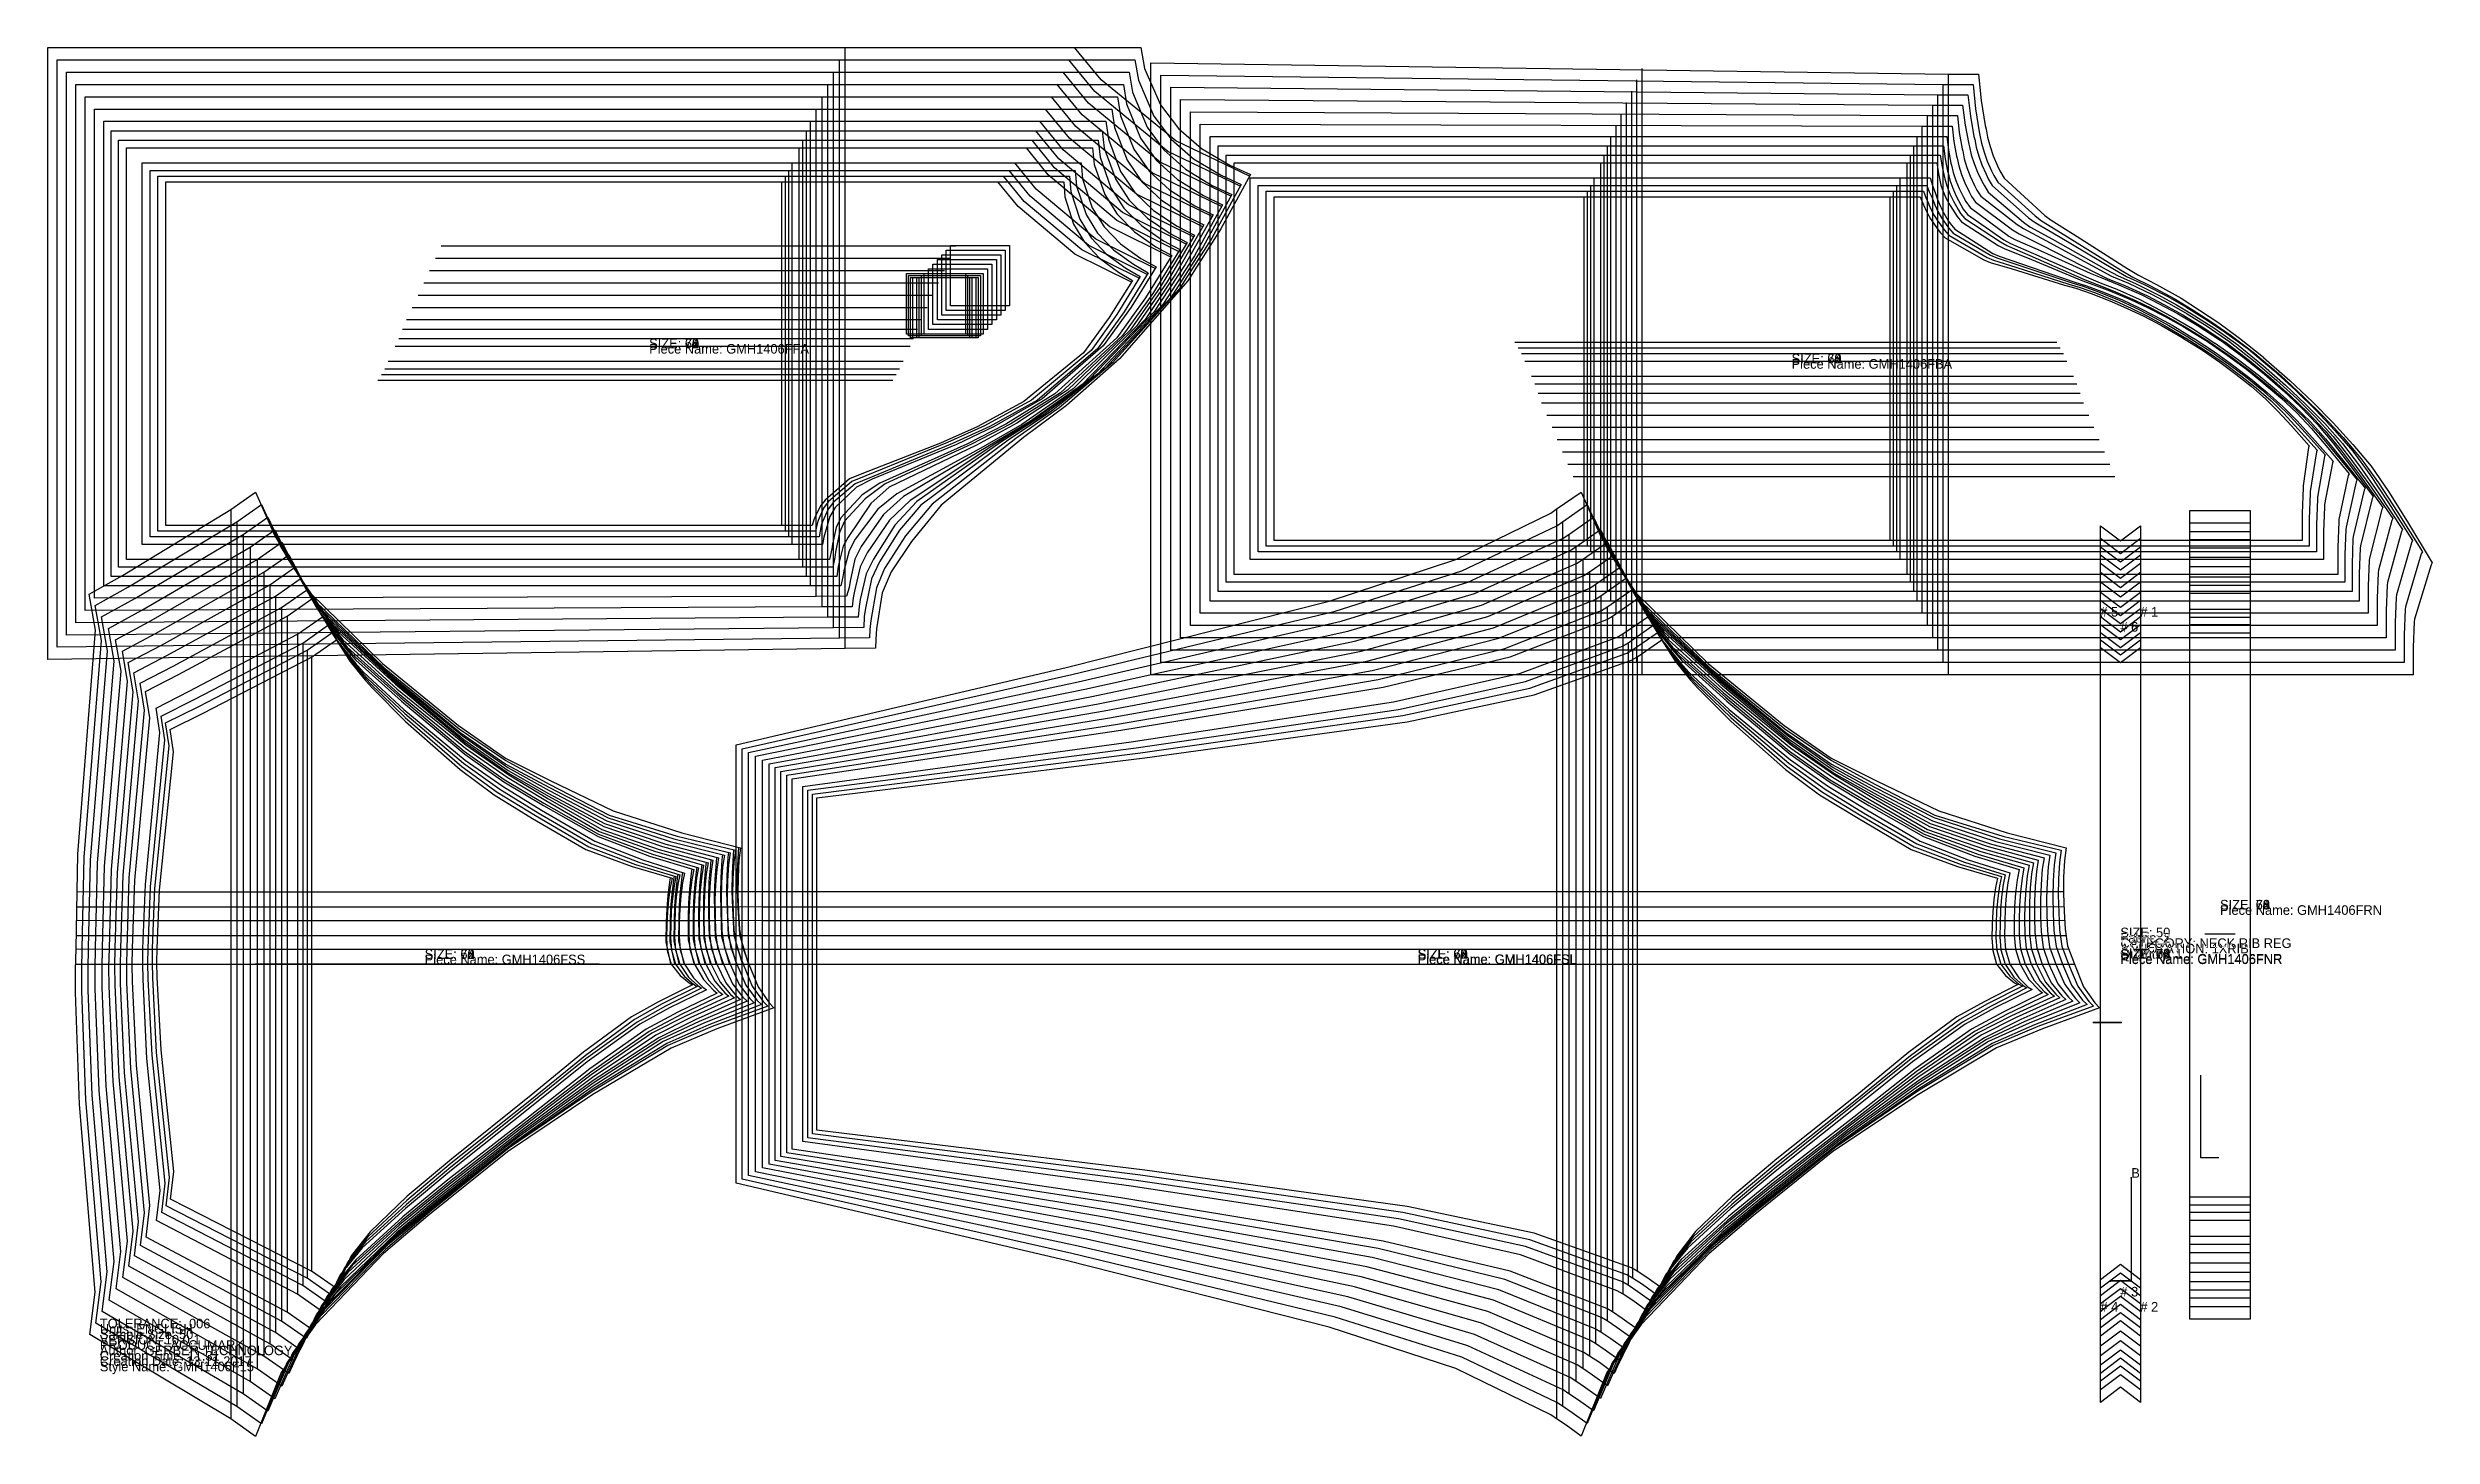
# Model space of a CAD drawing. Extents: x -1.4 to 60.7, y -1.7 to 34.5.
import ezdxf

# ---------------------------------------------------------------- set-up
doc = ezdxf.new("R2010")
doc.units = 0

msp = doc.modelspace()

# ---------------------------------------------------------------- texts
at = {"layer": '1'}
for s, p in [('TOLERANCE: .006', (0, 1.12)), ('Units: ENGLISH', (0, 0.98)), ('VERSION: 10.0.1', (0, 0.7)), ('Author: GERBER TECHNOLOGY', (0, 0.42)), ('Sample Size: 50', (0, 0.84)), ('PRODUCT: ACCUMARK', (0, 0.56)), ('Style Name: GMH1406F15', (0, 0)), ('Creation Time: 11:31', (0, 0.28)), ('Creation Date: 13-11-2017', (0, 0.14))]:
    msp.add_text(s, height=0.25, dxfattribs=at).set_placement(p)

# ---------------------------------------------------------------- blocks, each defined once
blk = doc.blocks.new('GMH1406FFA_42')
at = {"layer": '1'}
for points in [[(1.719, 22.0401), (1.719, 30.9968)], [(1.719, 30.9968), (25.1046, 30.9968)], [(25.1046, 30.9968), (25.1343, 30.6039), (25.361, 29.894), (25.6433, 29.4227), (26.0311, 29.0047), (26.5258, 28.6401), (26.8918, 28.4259)], [(26.8918, 28.4259), (26.2881, 27.4604), (25.6206, 26.5417), (24.0658, 25.2686), (22.849, 24.614), (21.8901, 24.1889), (19.8436, 23.3818), (19.5273, 23.2569), (18.8893, 22.6996), (18.7649, 22.5486), (18.6296, 22.2685), (18.5966, 22.1885), (18.5501, 22.0401)], [(18.5501, 22.0401), (17.7627, 22.0401), (1.719, 22.0401)]]:
    blk.add_lwpolyline(points, dxfattribs=at)
at = {"layer": '5'}
blk.add_line((7.2413, 25.8295), (20.648, 25.8295), dxfattribs=at)
at = {"layer": '6'}
blk.add_line((1.719, 30.9968), (25.1046, 30.9968), dxfattribs=at)
at = {"layer": '7'}
blk.add_line((7.2413, 25.8295), (20.648, 25.8295), dxfattribs=at)
at = {"layer": '8'}
for p, q in [((17.7627, 22.0401), (17.7627, 30.9968)), ((21.0058, 28.6025), (22.5412, 28.6025)), ((22.5412, 27.0277), (21.0058, 27.0277))]:
    blk.add_line(p, q, dxfattribs=at)
for points in [[(26.8646, 28.3808), (25.3939, 29.1064), (23.9125, 30.3484), (23.3828, 30.9968)], [(21.0058, 27.0277), (21.0058, 28.6025), (21.0058, 28.6025)], [(22.5412, 28.6025), (22.5412, 27.0277), (22.5412, 27.0277)]]:
    blk.add_lwpolyline(points, dxfattribs=at)
at = {"layer": '1'}
for s, p in [('SIZE: 42', (14.3054, 26.6584)), ('Piece Name: GMH1406FFA', (14.3054, 26.5184))]:
    blk.add_text(s, height=0.25, dxfattribs=at).set_placement(p)
blk = doc.blocks.new('GMH1406FFA_44')
at = {"layer": '1'}
for points in [[(1.5139, 21.8924), (1.5139, 31.1444)], [(1.5139, 31.1444), (25.2539, 31.1444)], [(25.2539, 31.1444), (25.2865, 30.7429), (25.5228, 30.0184), (25.8143, 29.5383), (26.2133, 29.1132), (26.7214, 28.7434), (27.0969, 28.5267)], [(27.0969, 28.5267), (26.4883, 27.5414), (25.8147, 26.6035), (24.265, 25.3014), (23.0395, 24.6332), (22.0733, 24.1983), (19.9463, 23.3383), (19.585, 23.1901), (18.9712, 22.6603), (18.843, 22.4877), (18.7103, 22.173), (18.6786, 22.0833), (18.6403, 21.8924)], [(18.6403, 21.8924), (17.8528, 21.8924), (1.5139, 21.8924)]]:
    blk.add_lwpolyline(points, dxfattribs=at)
at = {"layer": '5'}
blk.add_line((7.3315, 25.9771), (20.7383, 25.9771), dxfattribs=at)
at = {"layer": '6'}
blk.add_line((1.5139, 31.1444), (25.2539, 31.1444), dxfattribs=at)
at = {"layer": '7'}
blk.add_line((7.3315, 25.9771), (20.7383, 25.9771), dxfattribs=at)
at = {"layer": '8'}
for p, q in [((17.8528, 21.8924), (17.8528, 31.1444)), ((21.0606, 28.5532), (22.596, 28.5532)), ((22.596, 26.9784), (21.0606, 26.9784))]:
    blk.add_line(p, q, dxfattribs=at)
for points in [[(27.0697, 28.4816), (25.5752, 29.2207), (24.07, 30.4847), (23.5322, 31.1444)], [(21.0606, 26.9784), (21.0606, 28.5532), (21.0606, 28.5532)], [(22.596, 28.5532), (22.596, 26.9784), (22.596, 26.9784)]]:
    blk.add_lwpolyline(points, dxfattribs=at)
at = {"layer": '1'}
for s, p in [('SIZE: 44', (14.3054, 26.6584)), ('Piece Name: GMH1406FFA', (14.3054, 26.5184))]:
    blk.add_text(s, height=0.25, dxfattribs=at).set_placement(p)
blk = doc.blocks.new('GMH1406FFA_46')
at = {"layer": '1'}
for points in [[(1.3089, 21.7448), (1.3089, 31.2921)], [(1.3089, 31.2921), (25.4032, 31.2921)], [(25.4032, 31.2921), (25.439, 30.8819), (25.6845, 30.1429), (25.9854, 29.6539), (26.3956, 29.2219), (26.917, 28.8469), (27.302, 28.6276)], [(27.302, 28.6276), (26.6751, 27.6117), (25.9811, 26.6446), (24.4162, 25.3023), (23.1801, 24.62), (22.2051, 24.175), (20.0512, 23.284), (19.667, 23.126), (19.1029, 22.6465), (18.9635, 22.4647), (18.8166, 22.1312), (18.7813, 22.0363), (18.7305, 21.7448)], [(18.7305, 21.7448), (17.9431, 21.7448), (1.3089, 21.7448)]]:
    blk.add_lwpolyline(points, dxfattribs=at)
at = {"layer": '5'}
blk.add_line((7.4217, 26.1248), (20.8285, 26.1248), dxfattribs=at)
at = {"layer": '6'}
blk.add_line((1.3089, 31.2921), (25.4032, 31.2921), dxfattribs=at)
at = {"layer": '7'}
blk.add_line((7.4217, 26.1248), (20.8285, 26.1248), dxfattribs=at)
at = {"layer": '8'}
for p, q in [((17.9431, 21.7448), (17.9431, 31.2921)), ((21.1154, 28.504), (22.6508, 28.504)), ((22.6508, 26.9292), (21.1154, 26.9292))]:
    blk.add_line(p, q, dxfattribs=at)
for points in [[(27.2748, 28.5825), (25.7564, 29.335), (24.2276, 30.621), (23.6814, 31.2921)], [(21.1154, 26.9292), (21.1154, 28.504), (21.1154, 28.504)], [(22.6508, 28.504), (22.6508, 26.9292), (22.6508, 26.9292)]]:
    blk.add_lwpolyline(points, dxfattribs=at)
at = {"layer": '1'}
for s, p in [('SIZE: 46', (14.3054, 26.6584)), ('Piece Name: GMH1406FFA', (14.3054, 26.5184))]:
    blk.add_text(s, height=0.25, dxfattribs=at).set_placement(p)
blk = doc.blocks.new('GMH1406FFA_48')
at = {"layer": '1'}
for points in [[(1.1037, 21.5479), (1.1037, 31.4889)], [(1.1037, 31.4889), (25.5525, 31.4889)], [(25.5525, 31.4889), (25.5913, 31.0701), (25.8462, 30.3166), (26.1563, 29.8187), (26.5777, 29.3796), (27.1126, 28.9995), (27.5071, 28.7776)], [(27.5071, 28.7776), (26.8549, 27.7259), (26.1334, 26.7249), (24.5431, 25.3371), (23.295, 24.623), (22.3091, 24.1546), (20.115, 23.247), (19.7079, 23.0394), (19.1523, 22.5105), (19.0125, 22.2746), (18.8855, 21.8574), (18.8571, 21.7394), (18.8207, 21.5479)], [(18.8207, 21.5479), (18.0332, 21.5479), (1.1037, 21.5479)]]:
    blk.add_lwpolyline(points, dxfattribs=at)
at = {"layer": '5'}
blk.add_line((7.5118, 26.3216), (20.9187, 26.3216), dxfattribs=at)
at = {"layer": '6'}
blk.add_line((1.1037, 31.4889), (25.5525, 31.4889), dxfattribs=at)
at = {"layer": '7'}
blk.add_line((7.5118, 26.3216), (20.9187, 26.3216), dxfattribs=at)
at = {"layer": '8'}
for p, q in [((18.0332, 21.5479), (18.0332, 31.4889)), ((21.1702, 28.5039), (22.7055, 28.5039)), ((22.7055, 26.9291), (21.1702, 26.9291))]:
    blk.add_line(p, q, dxfattribs=at)
for points in [[(27.4799, 28.7325), (25.9375, 29.4984), (24.3851, 30.8066), (23.8307, 31.4889)], [(21.1702, 26.9291), (21.1702, 28.5039), (21.1702, 28.5039)], [(22.7055, 28.5039), (22.7055, 26.9291), (22.7055, 26.9291)]]:
    blk.add_lwpolyline(points, dxfattribs=at)
at = {"layer": '1'}
for s, p in [('SIZE: 48', (14.3054, 26.6584)), ('Piece Name: GMH1406FFA', (14.3054, 26.5184))]:
    blk.add_text(s, height=0.25, dxfattribs=at).set_placement(p)
blk = doc.blocks.new('GMH1406FFA_52')
at = {"layer": '1'}
for points in [[(0.6935, 21.1542), (0.6935, 31.8826)], [(0.6935, 31.8826), (25.851, 31.8826)], [(25.851, 31.8826), (25.896, 31.4465), (26.1698, 30.6638), (26.4983, 30.1483), (26.9423, 29.6951), (27.5037, 29.3046), (27.9173, 29.0776)], [(27.9173, 29.0776), (27.2356, 27.9764), (26.4812, 26.9281), (24.8729, 25.4736), (23.5922, 24.6823), (22.5771, 24.1574), (20.3122, 23.1432), (19.8541, 22.8411), (19.2982, 22.2438), (19.1754, 21.9898), (19.0815, 21.5512), (19.0626, 21.4278), (19.001, 21.1542)], [(19.001, 21.1542), (18.2136, 21.1542), (0.6935, 21.1542)]]:
    blk.add_lwpolyline(points, dxfattribs=at)
at = {"layer": '5'}
blk.add_line((7.6922, 26.7153), (21.099, 26.7153), dxfattribs=at)
at = {"layer": '6'}
blk.add_line((0.6935, 31.8826), (25.851, 31.8826), dxfattribs=at)
at = {"layer": '7'}
blk.add_line((7.6922, 26.7153), (21.099, 26.7153), dxfattribs=at)
at = {"layer": '8'}
for p, q in [((18.2136, 21.1542), (18.2136, 31.8826)), ((21.2797, 28.5038), (22.8151, 28.5038)), ((22.8151, 26.929), (21.2797, 26.929))]:
    blk.add_line(p, q, dxfattribs=at)
for points in [[(27.8901, 29.0325), (26.2999, 29.8253), (24.7002, 31.1776), (24.1293, 31.8826)], [(21.2797, 26.929), (21.2797, 28.5038), (21.2797, 28.5038)], [(22.8151, 28.5038), (22.8151, 26.929), (22.8151, 26.929)]]:
    blk.add_lwpolyline(points, dxfattribs=at)
at = {"layer": '1'}
for s, p in [('SIZE: 52', (14.3054, 26.6584)), ('Piece Name: GMH1406FFA', (14.3054, 26.5184))]:
    blk.add_text(s, height=0.25, dxfattribs=at).set_placement(p)
blk = doc.blocks.new('GMH1406FFA_54')
at = {"layer": '1'}
for points in [[(0.4884, 20.9573), (0.4884, 32.0794)], [(0.4884, 32.0794), (26.0003, 32.0794)], [(26.0003, 32.0794), (26.0484, 31.6347), (26.3316, 30.8374), (26.6693, 30.313), (27.1245, 29.853), (27.6993, 29.4572), (28.1224, 29.2276)], [(28.1224, 29.2276), (27.4218, 28.0872), (26.6458, 27.0012), (25.0196, 25.4953), (23.7273, 24.6919), (22.7028, 24.1586), (20.4484, 23.1282), (19.9327, 22.7384), (19.3942, 22.1512), (19.2584, 21.8554), (19.1602, 21.3474), (19.1413, 21.2045), (19.0912, 20.9573)], [(19.0912, 20.9573), (18.3038, 20.9573), (0.4884, 20.9573)]]:
    blk.add_lwpolyline(points, dxfattribs=at)
at = {"layer": '5'}
blk.add_line((7.7824, 26.9121), (21.1892, 26.9121), dxfattribs=at)
at = {"layer": '6'}
blk.add_line((0.4884, 32.0794), (26.0003, 32.0794), dxfattribs=at)
at = {"layer": '7'}
blk.add_line((7.7824, 26.9121), (21.1892, 26.9121), dxfattribs=at)
at = {"layer": '8'}
for p, q in [((18.3038, 20.9573), (18.3038, 32.0794)), ((21.3345, 28.5037), (22.8699, 28.5037)), ((22.8699, 26.9289), (21.3345, 26.9289))]:
    blk.add_line(p, q, dxfattribs=at)
for points in [[(28.0952, 29.1826), (26.4811, 29.9889), (24.8578, 31.3632), (24.2786, 32.0794)], [(21.3345, 26.9289), (21.3345, 28.5037), (21.3345, 28.5037)], [(22.8699, 28.5037), (22.8699, 26.9289), (22.8699, 26.9289)]]:
    blk.add_lwpolyline(points, dxfattribs=at)
at = {"layer": '1'}
for s, p in [('SIZE: 54', (14.3054, 26.6583)), ('Piece Name: GMH1406FFA', (14.3054, 26.5183))]:
    blk.add_text(s, height=0.25, dxfattribs=at).set_placement(p)
blk = doc.blocks.new('GMH1406FFA_56')
at = {"layer": '1'}
for points in [[(0.2945, 20.7113), (0.2945, 32.3255)], [(0.2945, 32.3255), (26.1017, 32.3255)], [(26.1017, 32.3255), (26.1562, 31.8688), (26.4566, 31.0523), (26.8098, 30.5169), (27.2831, 30.049), (27.8786, 29.6488), (28.3163, 29.4175)], [(28.3163, 29.4175), (27.6133, 28.246), (26.8328, 27.1293), (25.2016, 25.5704), (23.8799, 24.7082), (22.8298, 24.1319), (20.5589, 23.0362), (20.0821, 22.6088), (19.4866, 21.7395), (19.3602, 21.5025), (19.2542, 21.0886), (19.2316, 20.9717), (19.1926, 20.7113)], [(19.1926, 20.7113), (18.4052, 20.7113), (0.2945, 20.7113)]]:
    blk.add_lwpolyline(points, dxfattribs=at)
at = {"layer": '5'}
blk.add_line((7.8838, 27.1582), (21.2906, 27.1582), dxfattribs=at)
at = {"layer": '6'}
blk.add_line((0.2945, 32.3255), (26.1017, 32.3255), dxfattribs=at)
at = {"layer": '7'}
blk.add_line((7.8838, 27.1582), (21.2906, 27.1582), dxfattribs=at)
at = {"layer": '8'}
for p, q in [((18.4052, 20.7113), (18.4052, 32.3255)), ((21.4005, 28.5529), (22.9359, 28.5529)), ((22.9359, 26.9781), (21.4005, 26.9781))]:
    blk.add_line(p, q, dxfattribs=at)
for points in [[(28.2891, 29.3724), (26.6369, 30.193), (24.9739, 31.5945), (24.38, 32.3255)], [(21.4005, 26.9781), (21.4005, 28.5529), (21.4005, 28.5529)], [(22.9359, 28.5529), (22.9359, 26.9781), (22.9359, 26.9781)]]:
    blk.add_lwpolyline(points, dxfattribs=at)
at = {"layer": '1'}
for s, p in [('SIZE: 56', (14.3054, 26.6584)), ('Piece Name: GMH1406FFA', (14.3054, 26.5184))]:
    blk.add_text(s, height=0.25, dxfattribs=at).set_placement(p)
blk = doc.blocks.new('GMH1406FFA_58')
at = {"layer": '1'}
for points in [[(0.1005, 20.4652), (0.1005, 32.5716)], [(0.1005, 32.5716), (26.2031, 32.5716)], [(26.2031, 32.5716), (26.2641, 32.1028), (26.5814, 31.2671), (26.9502, 30.7208), (27.4418, 30.2451), (28.0581, 29.8403), (28.5103, 29.6073)], [(28.5103, 29.6073), (27.7942, 28.3907), (26.9976, 27.23), (25.3442, 25.602), (24.0099, 24.6752), (22.9466, 24.0508), (20.7535, 22.8684), (20.2589, 22.4678), (19.6698, 21.6818), (19.5106, 21.3806), (19.3781, 20.8549), (19.3501, 20.7064), (19.294, 20.4652)], [(19.294, 20.4652), (18.5065, 20.4652), (0.1005, 20.4652)]]:
    blk.add_lwpolyline(points, dxfattribs=at)
at = {"layer": '5'}
blk.add_line((7.9852, 27.4043), (21.392, 27.4043), dxfattribs=at)
at = {"layer": '6'}
blk.add_line((0.1005, 32.5716), (26.2031, 32.5716), dxfattribs=at)
at = {"layer": '7'}
blk.add_line((7.9852, 27.4043), (21.392, 27.4043), dxfattribs=at)
at = {"layer": '8'}
for p, q in [((18.5065, 20.4652), (18.5065, 32.5716)), ((21.4665, 28.6021), (23.0018, 28.6021)), ((23.0018, 27.0273), (21.4665, 27.0273))]:
    blk.add_line(p, q, dxfattribs=at)
for points in [[(28.4831, 29.5623), (26.7927, 30.3973), (25.09, 31.8258), (24.4814, 32.5716)], [(21.4665, 27.0273), (21.4665, 28.6021), (21.4665, 28.6021)], [(23.0018, 28.6021), (23.0018, 27.0273), (23.0018, 27.0273)]]:
    blk.add_lwpolyline(points, dxfattribs=at)
at = {"layer": '1'}
for s, p in [('SIZE: 58', (14.3054, 26.6584)), ('Piece Name: GMH1406FFA', (14.3054, 26.5184))]:
    blk.add_text(s, height=0.25, dxfattribs=at).set_placement(p)
blk = doc.blocks.new('GMH1406FFA_60')
at = {"layer": '1'}
for points in [[(-0.1426, 20.1454), (-0.1426, 32.8915)], [(-0.1426, 32.8915), (26.3536, 32.8915)], [(26.3536, 32.8915), (26.421, 32.4108), (26.7556, 31.5557), (27.14, 30.9985), (27.6496, 30.515), (28.2866, 30.1056), (28.7534, 29.8711)], [(28.7534, 29.8711), (28.0288, 28.6127), (27.2207, 27.4111), (25.5676, 25.6957), (24.2102, 24.7434), (23.1278, 24.1008), (20.9304, 22.7925), (20.4105, 22.3271), (19.8261, 21.4937), (19.6644, 21.1617), (19.5398, 20.588), (19.5146, 20.4263), (19.4445, 20.1946)], [(19.4445, 20.1946), (18.6571, 20.1927), (-0.1426, 20.1454)]]:
    blk.add_lwpolyline(points, dxfattribs=at)
at = {"layer": '5'}
blk.add_line((8.1357, 27.7242), (21.5425, 27.7242), dxfattribs=at)
at = {"layer": '6'}
blk.add_line((-0.1426, 32.8915), (26.3536, 32.8915), dxfattribs=at)
at = {"layer": '7'}
blk.add_line((8.1357, 27.7242), (21.5425, 27.7242), dxfattribs=at)
at = {"layer": '8'}
for p, q in [((18.6571, 20.1946), (18.6571, 32.8915)), ((21.5816, 28.7251), (23.117, 28.7251)), ((23.117, 27.1503), (21.5816, 27.1503))]:
    blk.add_line(p, q, dxfattribs=at)
for points in [[(28.7262, 29.826), (26.9976, 30.6753), (25.2552, 32.131), (24.6319, 32.8915)], [(21.5816, 27.1503), (21.5816, 28.7251), (21.5816, 28.7251)], [(23.117, 28.7251), (23.117, 27.1503), (23.117, 27.1503)]]:
    blk.add_lwpolyline(points, dxfattribs=at)
at = {"layer": '1'}
for s, p in [('SIZE: 60', (14.3054, 26.6584)), ('Piece Name: GMH1406FFA', (14.3054, 26.5184))]:
    blk.add_text(s, height=0.25, dxfattribs=at).set_placement(p)
blk = doc.blocks.new('GMH1406FFA_62')
at = {"layer": '1'}
for points in [[(-0.3858, 19.8255), (-0.3858, 33.2113)], [(-0.3858, 33.2113), (26.5042, 33.2113)], [(26.5042, 33.2113), (26.5781, 32.7186), (26.9298, 31.8444), (27.3297, 31.2762), (27.8574, 30.785), (28.5152, 30.371), (28.9966, 30.1348)], [(28.9966, 30.1348), (28.2648, 28.8369), (27.4469, 27.5964), (25.7701, 25.8524), (24.4007, 24.8422), (23.3059, 24.1566), (21.1051, 22.6873), (20.5681, 22.1818), (19.9869, 21.3299), (19.8016, 20.9645), (19.6532, 20.33), (19.6223, 20.151), (19.5951, 19.9238)], [(19.5951, 19.9238), (18.8077, 19.9201), (-0.3858, 19.8255)]]:
    blk.add_lwpolyline(points, dxfattribs=at)
at = {"layer": '5'}
blk.add_line((8.2862, 28.0441), (21.6931, 28.0441), dxfattribs=at)
at = {"layer": '6'}
blk.add_line((-0.3858, 33.2113), (26.5042, 33.2113), dxfattribs=at)
at = {"layer": '7'}
blk.add_line((8.2862, 28.0441), (21.6931, 28.0441), dxfattribs=at)
at = {"layer": '8'}
for p, q in [((18.8077, 19.9238), (18.8077, 33.2113)), ((21.6968, 28.8481), (23.2322, 28.8481)), ((23.2322, 27.2733), (21.6968, 27.2733))]:
    blk.add_line(p, q, dxfattribs=at)
for points in [[(28.9694, 30.0897), (27.2026, 30.9534), (25.4205, 32.4361), (24.7825, 33.2113)], [(21.6968, 27.2733), (21.6968, 28.8481), (21.6968, 28.8481)], [(23.2322, 28.8481), (23.2322, 27.2733), (23.2322, 27.2733)]]:
    blk.add_lwpolyline(points, dxfattribs=at)
at = {"layer": '1'}
for s, p in [('SIZE: 62', (14.3054, 26.6584)), ('Piece Name: GMH1406FFA', (14.3054, 26.5184))]:
    blk.add_text(s, height=0.25, dxfattribs=at).set_placement(p)
blk = doc.blocks.new('GMH1406FFA_64')
at = {"layer": '1'}
for points in [[(-0.6289, 19.5056), (-0.6289, 33.5313)], [(-0.6289, 33.5313), (26.6547, 33.5313)], [(26.6547, 33.5313), (26.735, 33.0266), (27.1039, 32.133), (27.5194, 31.5538), (28.0652, 31.0549), (28.7437, 30.6363), (29.2397, 30.3985)], [(29.2397, 30.3985), (28.5069, 29.0695), (27.6859, 27.7982), (25.992, 25.9938), (24.5886, 24.9313), (23.465, 24.2082), (21.2787, 22.6689), (20.7052, 22.0502), (20.1453, 21.1637), (19.9542, 20.7796), (19.8039, 20.114), (19.773, 19.9264), (19.7456, 19.6532)], [(19.7456, 19.6532), (18.9582, 19.6476), (-0.6289, 19.5056)]]:
    blk.add_lwpolyline(points, dxfattribs=at)
at = {"layer": '5'}
blk.add_line((8.4368, 28.364), (21.8436, 28.364), dxfattribs=at)
at = {"layer": '6'}
blk.add_line((-0.6289, 33.5313), (26.6547, 33.5313), dxfattribs=at)
at = {"layer": '7'}
blk.add_line((8.4368, 28.364), (21.8436, 28.364), dxfattribs=at)
at = {"layer": '8'}
for p, q in [((18.9582, 19.6532), (18.9582, 33.5313)), ((21.8119, 28.9711), (23.3473, 28.9711)), ((23.3473, 27.3963), (21.8119, 27.3963))]:
    blk.add_line(p, q, dxfattribs=at)
for points in [[(29.2125, 30.3534), (27.4076, 31.2314), (25.5857, 32.7413), (24.933, 33.5313)], [(21.8119, 27.3963), (21.8119, 28.9711), (21.8119, 28.9711)], [(23.3473, 28.9711), (23.3473, 27.3963), (23.3473, 27.3963)]]:
    blk.add_lwpolyline(points, dxfattribs=at)
at = {"layer": '1'}
for s, p in [('SIZE: 64', (14.3054, 26.6584)), ('Piece Name: GMH1406FFA', (14.3054, 26.5184))]:
    blk.add_text(s, height=0.25, dxfattribs=at).set_placement(p)
blk = doc.blocks.new('GMH1406FFA_66')
at = {"layer": '1'}
for points in [[(-0.8721, 19.1857), (-0.8721, 33.8512)], [(-0.8721, 33.8512), (26.8053, 33.8512)], [(26.8053, 33.8512), (26.8921, 33.3345), (27.2781, 32.4217), (27.7091, 31.8317), (28.273, 31.3249), (28.9724, 30.9017), (29.4829, 30.6623)], [(29.4829, 30.6623), (28.7368, 29.2969), (27.9001, 27.9902), (26.1854, 26.1281), (24.7832, 25.0216), (23.6579, 24.2651), (21.3814, 22.5723), (20.8216, 21.921), (20.3053, 21.0934), (20.0957, 20.6492), (19.9393, 19.8837), (19.9084, 19.6682), (19.8962, 19.3825)], [(19.8962, 19.3825), (19.1088, 19.3751), (-0.8721, 19.1857)]]:
    blk.add_lwpolyline(points, dxfattribs=at)
at = {"layer": '5'}
blk.add_line((8.5874, 28.6839), (21.9941, 28.6839), dxfattribs=at)
at = {"layer": '6'}
blk.add_line((-0.8721, 33.8512), (26.8053, 33.8512), dxfattribs=at)
at = {"layer": '7'}
blk.add_line((8.5874, 28.6839), (21.9941, 28.6839), dxfattribs=at)
at = {"layer": '8'}
for p, q in [((19.1088, 19.3825), (19.1088, 33.8512)), ((21.9271, 29.0941), (23.4624, 29.0941)), ((23.4624, 27.5193), (21.9271, 27.5193))]:
    blk.add_line(p, q, dxfattribs=at)
for points in [[(29.4557, 30.6172), (27.6126, 31.5095), (25.751, 33.0465), (25.0836, 33.8512)], [(21.9271, 27.5193), (21.9271, 29.0941), (21.9271, 29.0941)], [(23.4624, 29.0941), (23.4624, 27.5193), (23.4624, 27.5193)]]:
    blk.add_lwpolyline(points, dxfattribs=at)
at = {"layer": '1'}
for s, p in [('SIZE: 66', (14.3054, 26.6584)), ('Piece Name: GMH1406FFA', (14.3054, 26.5184))]:
    blk.add_text(s, height=0.25, dxfattribs=at).set_placement(p)
blk = doc.blocks.new('GMH1406FFA_68')
at = {"layer": '1'}
for points in [[(-1.1152, 18.8657), (-1.1152, 34.1711)], [(-1.1152, 34.1711), (26.9558, 34.1711)], [(26.9558, 34.1711), (27.0491, 33.6424), (27.4522, 32.7103), (27.8987, 32.1094), (28.4808, 31.5948), (29.2009, 31.1671), (29.726, 30.926)], [(29.726, 30.926), (28.9618, 29.5299), (28.1049, 28.194), (26.376, 26.2771), (24.982, 25.1081), (23.8593, 24.3037), (21.6783, 22.597), (20.9853, 21.768), (20.4388, 20.917), (20.2225, 20.4186), (20.0763, 19.567), (20.0496, 19.3278), (20.0467, 19.1118)], [(20.0467, 19.1118), (19.2593, 19.1028), (-1.1152, 18.8657)]]:
    blk.add_lwpolyline(points, dxfattribs=at)
at = {"layer": '5'}
blk.add_line((8.7379, 29.0038), (22.1447, 29.0038), dxfattribs=at)
at = {"layer": '6'}
blk.add_line((-1.1152, 34.1711), (26.9558, 34.1711), dxfattribs=at)
at = {"layer": '7'}
blk.add_line((8.7379, 29.0038), (22.1447, 29.0038), dxfattribs=at)
at = {"layer": '8'}
for p, q in [((19.2593, 19.1118), (19.2593, 34.1711)), ((22.0422, 29.2171), (23.5776, 29.2171)), ((23.5776, 27.6423), (22.0422, 27.6423))]:
    blk.add_line(p, q, dxfattribs=at)
for points in [[(29.6988, 30.8809), (27.8175, 31.7876), (25.9162, 33.3516), (25.2341, 34.1711)], [(22.0422, 27.6423), (22.0422, 29.2171), (22.0422, 29.2171)], [(23.5776, 29.2171), (23.5776, 27.6423), (23.5776, 27.6423)]]:
    blk.add_lwpolyline(points, dxfattribs=at)
at = {"layer": '1'}
for s, p in [('SIZE: 68', (14.3054, 26.6584)), ('Piece Name: GMH1406FFA', (14.3054, 26.5184))]:
    blk.add_text(s, height=0.25, dxfattribs=at).set_placement(p)
blk = doc.blocks.new('GMH1406FFA_70')
at = {"layer": '1'}
for points in [[(-1.3583, 18.5459), (-1.3583, 34.491)], [(-1.3583, 34.491), (27.1064, 34.491)], [(27.1064, 34.491), (27.2061, 33.9502), (27.6264, 32.999), (28.0884, 32.3871), (28.6886, 31.8647), (29.4294, 31.4324), (29.9691, 31.1897)], [(29.9691, 31.1897), (29.1979, 29.7709), (28.3324, 28.413), (26.5555, 26.3801), (25.1734, 25.1704), (24.0575, 24.3345), (21.9118, 22.5717), (21.1401, 21.6266), (20.6069, 20.835), (20.3771, 20.2834), (20.2302, 19.3445), (20.2047, 19.081), (20.1973, 18.8411)], [(20.1973, 18.8411), (19.4099, 18.8304), (-1.3583, 18.5459)]]:
    blk.add_lwpolyline(points, dxfattribs=at)
at = {"layer": '5'}
blk.add_line((8.8885, 29.3237), (22.2953, 29.3237), dxfattribs=at)
at = {"layer": '6'}
blk.add_line((-1.3583, 34.491), (27.1064, 34.491), dxfattribs=at)
at = {"layer": '7'}
blk.add_line((8.8885, 29.3237), (22.2953, 29.3237), dxfattribs=at)
at = {"layer": '8'}
for p, q in [((19.4099, 18.8411), (19.4099, 34.491)), ((22.1574, 29.3401), (23.6928, 29.3401)), ((23.6928, 27.7653), (22.1574, 27.7653))]:
    blk.add_line(p, q, dxfattribs=at)
for points in [[(29.9419, 31.1446), (28.0225, 32.0656), (26.0814, 33.6568), (25.3847, 34.491)], [(22.1574, 27.7653), (22.1574, 29.3401), (22.1574, 29.3401)], [(23.6928, 29.3401), (23.6928, 27.7653), (23.6928, 27.7653)]]:
    blk.add_lwpolyline(points, dxfattribs=at)
at = {"layer": '1'}
for s, p in [('SIZE: 70', (14.3054, 26.6584)), ('Piece Name: GMH1406FFA', (14.3054, 26.5184))]:
    blk.add_text(s, height=0.25, dxfattribs=at).set_placement(p)
blk = doc.blocks.new('GMH1406FBA_42')
at = {"layer": '1'}
for points in [[(30.5823, 21.6465), (30.5823, 30.6031)], [(30.5823, 30.6031), (46.6194, 30.6031), (47.4068, 30.6031)], [(47.4068, 30.6031), (47.4652, 30.4574), (47.5295, 30.3209), (47.5408, 30.3024), (47.5978, 30.1713), (47.6768, 30.027), (47.7671, 29.8876), (47.8778, 29.7422), (47.9356, 29.6695), (48.0591, 29.5349), (49.0652, 28.9629), (49.2291, 28.8958), (49.7991, 28.7248), (51.1648, 28.305), (51.4605, 28.2211), (51.8577, 28.0858), (52.3929, 27.8794), (52.8003, 27.6982), (53.2279, 27.4935), (53.6916, 27.2506), (54.233, 26.9373), (54.2384, 26.9341), (54.7576, 26.6074), (55.2103, 26.2961), (55.626, 25.987), (56.0245, 25.6682), (56.4012, 25.3393), (56.7166, 25.0242), (57.0734, 24.6362), (57.5348, 24.1163)], [(57.5348, 24.1163), (57.5204, 24.0749), (57.3797, 23.0715), (57.3794, 23.021), (57.354, 22.3627), (57.354, 22.0402), (57.354, 21.6465)], [(57.354, 21.6465), (30.5823, 21.6465)]]:
    blk.add_lwpolyline(points, dxfattribs=at)
at = {"layer": '5'}
blk.add_line((36.8509, 26.8138), (50.9629, 26.8138), dxfattribs=at)
at = {"layer": '6'}
blk.add_line((57.354, 21.6465), (30.5823, 21.6465), dxfattribs=at)
at = {"layer": '7'}
blk.add_line((36.8509, 26.8138), (50.9629, 26.8138), dxfattribs=at)
at = {"layer": '8'}
for p, q in [((38.6531, 21.6465), (38.6531, 30.6031)), ((46.6194, 30.6031), (46.6194, 21.6464))]:
    blk.add_line(p, q, dxfattribs=at)
at = {"layer": '1'}
for s, p in [('SIZE: 42', (44.0585, 26.2648)), ('Piece Name: GMH1406FBA', (44.0585, 26.1248))]:
    blk.add_text(s, height=0.25, dxfattribs=at).set_placement(p)
blk = doc.blocks.new('GMH1406FBA_44')
at = {"layer": '1'}
for points in [[(30.3742, 21.4988), (30.3742, 30.7507)], [(30.3742, 30.7507), (46.7066, 30.7507), (47.494, 30.7507)], [(47.494, 30.7507), (47.555, 30.5836), (47.6231, 30.4268), (47.6352, 30.4055), (47.6925, 30.2691), (47.7723, 30.1187), (47.8639, 29.9732), (47.9765, 29.8213), (48.0353, 29.7453), (48.1565, 29.6093), (49.1524, 29.0246), (49.3179, 28.9544), (49.8941, 28.7738), (51.2749, 28.3307), (51.5739, 28.2419), (51.969, 28.1016), (52.501, 27.8886), (52.9056, 27.7024), (53.3301, 27.4925), (53.7902, 27.2439), (54.327, 26.924), (54.3325, 26.9208), (54.8634, 26.5859), (55.3261, 26.2669), (55.7511, 25.9503), (56.1585, 25.6236), (56.5435, 25.2867), (56.8771, 24.9554), (57.2546, 24.5474), (57.7429, 24.0006)], [(57.7429, 24.0006), (57.7274, 23.9582), (57.5662, 22.9254), (57.565, 22.8733), (57.5396, 22.215), (57.5396, 21.8925), (57.5396, 21.4988)], [(57.5396, 21.4988), (30.3742, 21.4988)]]:
    blk.add_lwpolyline(points, dxfattribs=at)
at = {"layer": '5'}
blk.add_line((36.9381, 26.6661), (51.0501, 26.6661), dxfattribs=at)
at = {"layer": '6'}
blk.add_line((57.5396, 21.4988), (30.3742, 21.4988), dxfattribs=at)
at = {"layer": '7'}
blk.add_line((36.9381, 26.6661), (51.0501, 26.6661), dxfattribs=at)
at = {"layer": '8'}
for p, q in [((38.7403, 21.4988), (38.7403, 30.7507)), ((46.7066, 30.7507), (46.7066, 21.4987))]:
    blk.add_line(p, q, dxfattribs=at)
at = {"layer": '1'}
for s, p in [('SIZE: 44', (44.0585, 26.2647)), ('Piece Name: GMH1406FBA', (44.0585, 26.1247))]:
    blk.add_text(s, height=0.25, dxfattribs=at).set_placement(p)
blk = doc.blocks.new('GMH1406FBA_46')
at = {"layer": '1'}
for points in [[(30.166, 21.3512), (30.166, 30.8984)], [(30.166, 30.8984), (46.7937, 30.8984), (47.5811, 30.8984)], [(47.5811, 30.8984), (47.6446, 30.7308), (47.7151, 30.5737), (47.7276, 30.5524), (47.786, 30.3969), (47.8691, 30.2247), (47.9655, 30.0575), (48.0853, 29.8821), (48.148, 29.7943), (48.2659, 29.6611), (49.2352, 29.0864), (49.4004, 29.0141), (49.9765, 28.8263), (51.3568, 28.3659), (51.6558, 28.2734), (52.0534, 28.1294), (52.5886, 27.9111), (52.9955, 27.7207), (53.4224, 27.5061), (53.8848, 27.2525), (54.4242, 26.9263), (54.4298, 26.9229), (54.973, 26.5765), (55.4463, 26.2466), (55.8808, 25.9194), (56.2973, 25.582), (56.6907, 25.2342), (57.0413, 24.8867), (57.438, 24.4586), (57.9511, 23.885)], [(57.9511, 23.885), (57.9345, 23.8415), (57.7525, 22.7794), (57.7505, 22.7257), (57.7251, 22.0674), (57.7251, 21.7449), (57.7251, 21.3512)], [(57.7251, 21.3512), (30.166, 21.3512)]]:
    blk.add_lwpolyline(points, dxfattribs=at)
at = {"layer": '5'}
blk.add_line((37.0252, 26.5185), (51.1372, 26.5185), dxfattribs=at)
at = {"layer": '6'}
blk.add_line((57.7251, 21.3512), (30.166, 21.3512), dxfattribs=at)
at = {"layer": '7'}
blk.add_line((37.0252, 26.5185), (51.1372, 26.5185), dxfattribs=at)
at = {"layer": '8'}
for p, q in [((38.8274, 21.3512), (38.8274, 30.8984)), ((46.7937, 30.8984), (46.7937, 21.3511))]:
    blk.add_line(p, q, dxfattribs=at)
at = {"layer": '1'}
for s, p in [('SIZE: 46', (44.0585, 26.2648)), ('Piece Name: GMH1406FBA', (44.0585, 26.1248))]:
    blk.add_text(s, height=0.25, dxfattribs=at).set_placement(p)
blk = doc.blocks.new('GMH1406FBA_48')
at = {"layer": '1'}
for points in [[(29.9578, 21.1543), (29.9578, 31.0952)], [(29.9578, 31.0952), (46.8808, 31.0952), (47.6682, 31.0952)], [(47.6682, 31.0952), (47.7281, 30.9005), (47.7968, 30.7171), (47.8094, 30.692), (47.8591, 30.5325), (47.9328, 30.3549), (48.0201, 30.1815), (48.1305, 29.9987), (48.1884, 29.9069), (48.3073, 29.7638), (49.3021, 29.1317), (49.468, 29.0571), (50.0474, 28.8619), (51.4352, 28.3836), (51.7359, 28.2873), (52.138, 28.1404), (52.6791, 27.918), (53.0905, 27.7241), (53.5221, 27.5057), (53.9895, 27.2477), (54.5346, 26.916), (54.5404, 26.9125), (55.0955, 26.5483), (55.5789, 26.2021), (56.0223, 25.8592), (56.4471, 25.506), (56.8479, 25.1424), (57.2128, 24.7759), (57.6255, 24.3246), (58.1592, 23.7201)], [(58.1592, 23.7201), (58.1415, 23.6755), (57.9388, 22.5841), (57.936, 22.5288), (57.9106, 21.8705), (57.9106, 21.548), (57.9106, 21.1543)], [(57.9106, 21.1543), (29.9578, 21.1543)]]:
    blk.add_lwpolyline(points, dxfattribs=at)
at = {"layer": '5'}
blk.add_line((37.1123, 26.3216), (51.2243, 26.3216), dxfattribs=at)
at = {"layer": '6'}
blk.add_line((57.9106, 21.1543), (29.9578, 21.1543), dxfattribs=at)
at = {"layer": '7'}
blk.add_line((37.1123, 26.3216), (51.2243, 26.3216), dxfattribs=at)
at = {"layer": '8'}
for p, q in [((38.9145, 21.1543), (38.9145, 31.0952)), ((46.8808, 31.0952), (46.8808, 21.1542))]:
    blk.add_line(p, q, dxfattribs=at)
at = {"layer": '1'}
for s, p in [('SIZE: 48', (44.0585, 26.2647)), ('Piece Name: GMH1406FBA', (44.0585, 26.1247))]:
    blk.add_text(s, height=0.25, dxfattribs=at).set_placement(p)
blk = doc.blocks.new('GMH1406FBA_52')
at = {"layer": '1'}
for points in [[(29.5415, 20.7606), (29.5415, 31.4889)], [(29.5415, 31.4889), (47.0551, 31.4889), (47.8425, 31.4889)], [(47.8425, 31.4889), (47.8826, 31.2112), (47.9369, 30.9472), (47.9487, 30.9103), (48.0053, 30.7436), (48.0875, 30.5584), (48.1841, 30.3781), (48.3051, 30.1884), (48.3685, 30.0932), (48.4827, 29.9545), (49.4408, 29.34), (49.6093, 29.2519), (50.2018, 29.0124), (51.6203, 28.4275), (51.9281, 28.3084), (52.3436, 28.1547), (52.9027, 27.9223), (53.3276, 27.72), (53.7733, 27.4923), (54.2559, 27.2233), (54.8187, 26.8778), (54.8247, 26.874), (55.4006, 26.4819), (55.9016, 26.1099), (56.3607, 25.7422), (56.8, 25.3639), (57.214, 24.9752), (57.594, 24.5657), (58.0224, 24.063), (58.5755, 23.3903)], [(58.5755, 23.3903), (58.5555, 23.3436), (58.3116, 22.1935), (58.3071, 22.1351), (58.2817, 21.4768), (58.2817, 21.1543), (58.2817, 20.7606)], [(58.2817, 20.7606), (29.5415, 20.7606)]]:
    blk.add_lwpolyline(points, dxfattribs=at)
at = {"layer": '5'}
blk.add_line((37.2866, 25.9279), (51.3986, 25.9279), dxfattribs=at)
at = {"layer": '6'}
blk.add_line((58.2817, 20.7606), (29.5415, 20.7606), dxfattribs=at)
at = {"layer": '7'}
blk.add_line((37.2866, 25.9279), (51.3986, 25.9279), dxfattribs=at)
at = {"layer": '8'}
for p, q in [((39.0888, 20.7606), (39.0888, 31.4889)), ((47.0551, 31.4889), (47.0551, 20.7605))]:
    blk.add_line(p, q, dxfattribs=at)
at = {"layer": '1'}
for s, p in [('SIZE: 52', (44.0585, 26.2647)), ('Piece Name: GMH1406FBA', (44.0585, 26.1247))]:
    blk.add_text(s, height=0.25, dxfattribs=at).set_placement(p)
blk = doc.blocks.new('GMH1406FBA_54')
at = {"layer": '1'}
for points in [[(29.3334, 20.5638), (29.3334, 31.6858)], [(29.3334, 31.6858), (47.1423, 31.6858), (47.9297, 31.6858)], [(47.9297, 31.6858), (47.9766, 31.3897), (48.0385, 31.1083), (48.0516, 31.0691), (48.104, 30.8877), (48.1829, 30.6852), (48.2775, 30.4872), (48.3978, 30.2779), (48.461, 30.1728), (48.5708, 30.0368), (49.4973, 29.4295), (49.6673, 29.3355), (50.2667, 29.0767), (51.7014, 28.4455), (52.013, 28.3165), (52.4344, 28.1551), (53.0013, 27.9117), (53.4318, 27.7006), (53.8831, 27.4634), (54.3716, 27.1836), (54.9408, 26.8251), (54.9469, 26.8212), (55.5351, 26.4175), (56.0465, 26.0348), (56.5152, 25.6564), (56.9635, 25.2675), (57.3859, 24.8678), (57.7762, 24.4435), (58.216, 23.9226), (58.7837, 23.2255)], [(58.7837, 23.2255), (58.7626, 23.1778), (58.498, 21.9983), (58.4927, 21.9383), (58.4673, 21.28), (58.4673, 20.9574), (58.4673, 20.5638)], [(58.4673, 20.5638), (29.3334, 20.5638)]]:
    blk.add_lwpolyline(points, dxfattribs=at)
at = {"layer": '5'}
blk.add_line((37.3738, 25.7311), (51.4858, 25.7311), dxfattribs=at)
at = {"layer": '6'}
blk.add_line((58.4673, 20.5638), (29.3334, 20.5638), dxfattribs=at)
at = {"layer": '7'}
blk.add_line((37.3738, 25.7311), (51.4858, 25.7311), dxfattribs=at)
at = {"layer": '8'}
for p, q in [((39.176, 20.5638), (39.176, 31.6858)), ((47.1423, 31.6858), (47.1423, 20.5637))]:
    blk.add_line(p, q, dxfattribs=at)
at = {"layer": '1'}
for s, p in [('SIZE: 54', (44.0585, 26.2648)), ('Piece Name: GMH1406FBA', (44.0585, 26.1248))]:
    blk.add_text(s, height=0.25, dxfattribs=at).set_placement(p)
blk = doc.blocks.new('GMH1406FBA_56')
at = {"layer": '1'}
for points in [[(29.1252, 20.3177), (29.1252, 31.9318)], [(29.1252, 31.9318), (47.2294, 31.9318), (48.0168, 31.9318)], [(48.0168, 31.9318), (48.0595, 31.5958), (48.1198, 31.2759), (48.1332, 31.2312), (48.1805, 31.0407), (48.2547, 30.8273), (48.3451, 30.6178), (48.4619, 30.3958), (48.5235, 30.2841), (48.6349, 30.1395), (49.5875, 29.4834), (49.7571, 29.3891), (50.3552, 29.1293), (51.7868, 28.4956), (52.0977, 28.3661), (52.5277, 28.1944), (53.1057, 27.9365), (53.5442, 27.7137), (54.0038, 27.4637), (54.5009, 27.1697), (55.0796, 26.7936), (55.0858, 26.7895), (55.6854, 26.3657), (56.2063, 25.9645), (56.6832, 25.5685), (57.139, 25.1618), (57.568, 24.7446), (57.9662, 24.2962), (58.4141, 23.7465), (58.9919, 23.0114)], [(58.9919, 23.0114), (58.9697, 22.9625), (58.6843, 21.7538), (58.6782, 21.6922), (58.6528, 21.0339), (58.6528, 20.7114), (58.6528, 20.3177)], [(58.6528, 20.3177), (29.1252, 20.3177)]]:
    blk.add_lwpolyline(points, dxfattribs=at)
at = {"layer": '5'}
blk.add_line((37.4609, 25.485), (51.5729, 25.485), dxfattribs=at)
at = {"layer": '6'}
blk.add_line((58.6528, 20.3177), (29.1252, 20.3177), dxfattribs=at)
at = {"layer": '7'}
blk.add_line((37.4609, 25.485), (51.5729, 25.485), dxfattribs=at)
at = {"layer": '8'}
for p, q in [((39.2631, 20.3177), (39.2631, 31.9318)), ((47.2294, 31.9318), (47.2294, 20.3176))]:
    blk.add_line(p, q, dxfattribs=at)
at = {"layer": '1'}
for s, p in [('SIZE: 56', (44.0585, 26.2647)), ('Piece Name: GMH1406FBA', (44.0585, 26.1247))]:
    blk.add_text(s, height=0.25, dxfattribs=at).set_placement(p)
blk = doc.blocks.new('GMH1406FBA_58')
at = {"layer": '1'}
for points in [[(28.917, 20.0716), (28.917, 32.1779)], [(28.917, 32.1779), (47.3165, 32.1779), (48.1039, 32.1779)], [(48.1039, 32.1779), (48.1464, 31.8204), (48.2076, 31.4798), (48.2215, 31.4321), (48.265, 31.2415), (48.3348, 31.0277), (48.4209, 30.8174), (48.5329, 30.5941), (48.5921, 30.4818), (48.7073, 30.3221), (49.7116, 29.5825), (49.8752, 29.4906), (50.4524, 29.2366), (51.8342, 28.6174), (52.1343, 28.4907), (52.5793, 28.3142), (53.1776, 28.0489), (53.6317, 27.8196), (54.1074, 27.5623), (54.6222, 27.2595), (55.2215, 26.872), (55.2279, 26.8675), (55.8403, 26.4106), (56.3714, 25.9793), (56.857, 25.5547), (57.3203, 25.1195), (57.7554, 24.674), (58.1606, 24.1874), (58.6149, 23.5925), (59.2, 22.7973)], [(59.2, 22.7973), (59.1767, 22.7475), (58.8707, 21.5093), (58.8637, 21.4462), (58.8383, 20.7879), (58.8383, 20.4653), (58.8383, 20.0716)], [(58.8383, 20.0716), (28.917, 20.0716)]]:
    blk.add_lwpolyline(points, dxfattribs=at)
at = {"layer": '5'}
blk.add_line((37.548, 25.239), (51.66, 25.239), dxfattribs=at)
at = {"layer": '6'}
blk.add_line((58.8383, 20.0716), (28.917, 20.0716), dxfattribs=at)
at = {"layer": '7'}
blk.add_line((37.548, 25.239), (51.66, 25.239), dxfattribs=at)
at = {"layer": '8'}
for p, q in [((39.3502, 20.0716), (39.3502, 32.1779)), ((47.3165, 32.1779), (47.3165, 20.0715))]:
    blk.add_line(p, q, dxfattribs=at)
at = {"layer": '1'}
for s, p in [('SIZE: 58', (44.0585, 26.2647)), ('Piece Name: GMH1406FBA', (44.0585, 26.1247))]:
    blk.add_text(s, height=0.25, dxfattribs=at).set_placement(p)
blk = doc.blocks.new('GMH1406FBA_60')
at = {"layer": '1'}
for points in [[(28.6597, 19.7518), (28.6597, 32.4978)], [(28.6597, 32.4978), (47.4529, 32.4486), (48.2403, 32.4486)], [(48.2403, 32.4486), (48.2856, 32.0488), (48.3519, 31.6678), (48.3671, 31.6144), (48.4097, 31.4145), (48.4793, 31.1898), (48.5662, 30.9687), (48.68, 30.7335), (48.7402, 30.6152), (48.8506, 30.4614), (49.8148, 29.7477), (49.981, 29.6424), (50.5717, 29.3448), (51.9849, 28.6204), (52.2922, 28.4713), (52.7327, 28.2907), (53.3246, 28.0201), (53.7735, 27.7869), (54.2436, 27.5256), (54.752, 27.2185), (55.3435, 26.8264), (55.3501, 26.8217), (55.9826, 26.3388), (56.5308, 25.8835), (57.0316, 25.4356), (57.5091, 24.9769), (57.9572, 24.5079), (58.3786, 23.9894), (58.8502, 23.3558), (59.4574, 22.5095)], [(59.4574, 22.5095), (59.433, 22.4585), (59.1063, 21.1911), (59.0985, 21.1263), (59.0731, 20.468), (59.0731, 20.1455), (59.0731, 19.7518)], [(59.0731, 19.7518), (28.6597, 19.7518)]]:
    blk.add_lwpolyline(points, dxfattribs=at)
at = {"layer": '5'}
blk.add_line((37.6844, 24.9191), (51.7964, 24.9191), dxfattribs=at)
at = {"layer": '6'}
blk.add_line((59.0731, 19.7518), (28.6597, 19.7518), dxfattribs=at)
at = {"layer": '7'}
blk.add_line((37.6844, 24.9191), (51.7964, 24.9191), dxfattribs=at)
at = {"layer": '8'}
for p, q in [((39.4866, 19.7518), (39.4866, 32.473)), ((47.4529, 32.4486), (47.4529, 19.7517))]:
    blk.add_line(p, q, dxfattribs=at)
at = {"layer": '1'}
for s, p in [('SIZE: 60', (44.0585, 26.2648)), ('Piece Name: GMH1406FBA', (44.0585, 26.1248))]:
    blk.add_text(s, height=0.25, dxfattribs=at).set_placement(p)
blk = doc.blocks.new('GMH1406FBA_62')
at = {"layer": '1'}
for points in [[(28.4023, 19.4319), (28.4023, 32.8177)], [(28.4023, 32.8177), (47.5892, 32.7193), (48.3766, 32.7193)], [(48.3766, 32.7193), (48.4261, 32.2785), (48.4988, 31.8585), (48.5155, 31.7996), (48.5562, 31.596), (48.624, 31.3669), (48.7093, 31.1412), (48.8218, 30.9008), (48.8814, 30.7798), (48.9878, 30.6234), (49.9327, 29.8869), (50.0972, 29.7768), (50.6833, 29.4624), (52.0854, 28.6979), (52.3906, 28.5401), (52.8364, 28.3504), (53.435, 28.0672), (53.8886, 27.8239), (54.3635, 27.5517), (54.8766, 27.2325), (55.4732, 26.8256), (55.48, 26.8206), (56.1325, 26.3062), (56.6974, 25.8221), (57.2129, 25.3464), (57.704, 24.8598), (58.1641, 24.363), (58.6004, 23.8068), (59.0878, 23.128), (59.7147, 22.2216)], [(59.7147, 22.2216), (59.6891, 22.1695), (59.3418, 20.8728), (59.3332, 20.8064), (59.3078, 20.1481), (59.3078, 19.8256), (59.3078, 19.4319)], [(59.3078, 19.4319), (28.4023, 19.4319)]]:
    blk.add_lwpolyline(points, dxfattribs=at)
at = {"layer": '5'}
blk.add_line((37.8207, 24.5992), (51.9327, 24.5992), dxfattribs=at)
at = {"layer": '6'}
blk.add_line((59.3078, 19.4319), (28.4023, 19.4319), dxfattribs=at)
at = {"layer": '7'}
blk.add_line((37.8207, 24.5992), (51.9327, 24.5992), dxfattribs=at)
at = {"layer": '8'}
for p, q in [((39.6229, 19.4319), (39.6229, 32.7681)), ((47.5892, 32.7193), (47.5892, 19.4318))]:
    blk.add_line(p, q, dxfattribs=at)
at = {"layer": '1'}
for s, p in [('SIZE: 62', (44.0585, 26.2648)), ('Piece Name: GMH1406FBA', (44.0585, 26.1248))]:
    blk.add_text(s, height=0.25, dxfattribs=at).set_placement(p)
blk = doc.blocks.new('GMH1406FBA_64')
at = {"layer": '1'}
for points in [[(28.145, 19.112), (28.145, 33.1376)], [(28.145, 33.1376), (47.7256, 32.99), (48.513, 32.99)], [(48.513, 32.99), (48.5785, 32.4703), (48.6711, 31.9756), (48.6918, 31.9064), (48.7364, 31.7025), (48.8088, 31.4734), (48.8986, 31.2481), (49.0161, 31.0085), (49.0782, 30.888), (49.1787, 30.7254), (50.1004, 29.9397), (50.2647, 29.8262), (50.8513, 29.5005), (52.2545, 28.7089), (52.56, 28.5453), (53.0124, 28.3446), (53.6193, 28.046), (54.0788, 27.7904), (54.5596, 27.5051), (55.0788, 27.1711), (55.6818, 26.7462), (55.6887, 26.7409), (56.3506, 26.2031), (56.9231, 25.6976), (57.445, 25.2015), (57.9416, 24.6946), (58.4063, 24.1777), (58.8477, 23.5943), (59.3398, 22.883), (59.9721, 21.9337)], [(59.9721, 21.9337), (59.9454, 21.8806), (59.5775, 20.5545), (59.568, 20.4865), (59.5426, 19.8282), (59.5426, 19.5057), (59.5426, 19.112)], [(59.5426, 19.112), (28.145, 19.112)]]:
    blk.add_lwpolyline(points, dxfattribs=at)
at = {"layer": '5'}
blk.add_line((37.9571, 24.2793), (52.0691, 24.2793), dxfattribs=at)
at = {"layer": '6'}
blk.add_line((59.5426, 19.112), (28.145, 19.112), dxfattribs=at)
at = {"layer": '7'}
blk.add_line((37.9571, 24.2793), (52.0691, 24.2793), dxfattribs=at)
at = {"layer": '8'}
for p, q in [((39.7593, 19.112), (39.7593, 33.0628)), ((47.7256, 32.99), (47.7256, 19.1119))]:
    blk.add_line(p, q, dxfattribs=at)
at = {"layer": '1'}
for s, p in [('SIZE: 64', (44.0585, 26.2648)), ('Piece Name: GMH1406FBA', (44.0585, 26.1248))]:
    blk.add_text(s, height=0.25, dxfattribs=at).set_placement(p)
blk = doc.blocks.new('GMH1406FBA_66')
at = {"layer": '1'}
for points in [[(27.8876, 18.7921), (27.8876, 33.4575)], [(27.8876, 33.4575), (47.8619, 33.2607), (48.6493, 33.2607)], [(48.6493, 33.2607), (48.7134, 32.7048), (48.8068, 32.175), (48.8281, 32.1008), (48.8661, 31.8967), (48.9309, 31.6666), (49.0133, 31.4397), (49.1226, 31.1979), (49.1806, 31.0761), (49.282, 30.9029), (50.2298, 30.0552), (50.3997, 29.9318), (51.0084, 29.5748), (52.4639, 28.7075), (52.781, 28.5278), (53.2403, 28.3165), (53.8561, 28.003), (54.3219, 27.7355), (54.809, 27.4373), (55.3346, 27.0889), (55.9447, 26.6465), (55.9517, 26.641), (56.6162, 26.0811), (57.1903, 25.5558), (57.713, 25.041), (58.2097, 24.5157), (58.6738, 23.9807), (59.1134, 23.3729), (59.6022, 22.6329), (60.2294, 21.6458)], [(60.2294, 21.6458), (60.2016, 21.5916), (59.813, 20.2361), (59.8027, 20.1666), (59.7773, 19.5083), (59.7773, 19.1858), (59.7773, 18.7921)], [(59.7773, 18.7921), (27.8876, 18.7921)]]:
    blk.add_lwpolyline(points, dxfattribs=at)
at = {"layer": '5'}
blk.add_line((38.0934, 23.9594), (52.2054, 23.9594), dxfattribs=at)
at = {"layer": '6'}
blk.add_line((59.7773, 18.7921), (27.8876, 18.7921), dxfattribs=at)
at = {"layer": '7'}
blk.add_line((38.0934, 23.9594), (52.2054, 23.9594), dxfattribs=at)
at = {"layer": '8'}
for p, q in [((39.8956, 18.7921), (39.8956, 33.3579)), ((47.8619, 33.2607), (47.8619, 18.792))]:
    blk.add_line(p, q, dxfattribs=at)
at = {"layer": '1'}
for s, p in [('SIZE: 66', (44.0585, 26.2648)), ('Piece Name: GMH1406FBA', (44.0585, 26.1248))]:
    blk.add_text(s, height=0.25, dxfattribs=at).set_placement(p)
blk = doc.blocks.new('GMH1406FBA_68')
at = {"layer": '1'}
for points in [[(27.6302, 18.4722), (27.6302, 33.7774)], [(27.6302, 33.7774), (47.9982, 33.5314), (48.7856, 33.5314)], [(48.7856, 33.5314), (48.8468, 32.8986), (48.9417, 32.2948), (48.9643, 32.2102), (49.0031, 32.0011), (49.0694, 31.7656), (49.1537, 31.5333), (49.2655, 31.2856), (49.3249, 31.1609), (49.4289, 30.9826), (50.4018, 30.1092), (50.5705, 29.9809), (51.1766, 29.6068), (52.6256, 28.6988), (52.9415, 28.5103), (53.403, 28.2857), (54.0211, 27.954), (54.488, 27.6723), (54.9758, 27.3589), (55.5016, 26.9938), (56.111, 26.5313), (56.1181, 26.5256), (56.7964, 25.9472), (57.3821, 25.4047), (57.9152, 24.8733), (58.4216, 24.3313), (58.8944, 23.7796), (59.3447, 23.1489), (59.845, 22.3814), (60.4868, 21.3578)], [(60.4868, 21.3578), (60.4579, 21.3025), (60.0485, 19.9177), (60.0374, 19.8467), (60.012, 19.1884), (60.012, 18.8658), (60.012, 18.4722)], [(60.012, 18.4722), (27.6302, 18.4722)]]:
    blk.add_lwpolyline(points, dxfattribs=at)
at = {"layer": '5'}
blk.add_line((38.2297, 23.6395), (52.3417, 23.6395), dxfattribs=at)
at = {"layer": '6'}
blk.add_line((60.012, 18.4722), (27.6302, 18.4722), dxfattribs=at)
at = {"layer": '7'}
blk.add_line((38.2297, 23.6395), (52.3417, 23.6395), dxfattribs=at)
at = {"layer": '8'}
for p, q in [((40.0319, 18.4722), (40.0319, 33.6526)), ((47.9982, 33.5314), (47.9982, 18.4721))]:
    blk.add_line(p, q, dxfattribs=at)
at = {"layer": '1'}
for s, p in [('SIZE: 68', (44.0585, 26.2648)), ('Piece Name: GMH1406FBA', (44.0585, 26.1248))]:
    blk.add_text(s, height=0.25, dxfattribs=at).set_placement(p)
blk = doc.blocks.new('GMH1406FBA_70')
at = {"layer": '1'}
for points in [[(27.3729, 18.1523), (27.3729, 34.0973)], [(27.3729, 34.0973), (48.1346, 33.8021), (48.922, 33.8021)], [(48.922, 33.8021), (48.9914, 33.1162), (49.0972, 32.4621), (49.1222, 32.3703), (49.1599, 32.1546), (49.2256, 31.9113), (49.3098, 31.6712), (49.4223, 31.4149), (49.482, 31.2858), (49.5942, 31.0889), (50.6527, 30.1191), (50.8145, 29.9945), (51.3961, 29.631), (52.7868, 28.7486), (53.09, 28.5654), (53.5654, 28.3203), (54.2014, 27.9599), (54.6811, 27.6551), (55.1818, 27.3169), (55.7208, 26.9238), (56.3446, 26.4273), (56.3518, 26.4213), (57.0361, 25.8218), (57.6265, 25.2604), (58.1633, 24.711), (58.6727, 24.1509), (59.1477, 23.5816), (59.6001, 22.9269), (60.1015, 22.131), (60.7442, 21.0699)], [(60.7442, 21.0699), (60.7142, 21.0136), (60.2841, 19.5994), (60.2722, 19.5268), (60.2468, 18.8685), (60.2468, 18.5459), (60.2468, 18.1523)], [(60.2468, 18.1523), (27.3729, 18.1523)]]:
    blk.add_lwpolyline(points, dxfattribs=at)
at = {"layer": '5'}
blk.add_line((38.3661, 23.3196), (52.4781, 23.3196), dxfattribs=at)
at = {"layer": '6'}
blk.add_line((60.2468, 18.1523), (27.3729, 18.1523), dxfattribs=at)
at = {"layer": '7'}
blk.add_line((38.3661, 23.3196), (52.4781, 23.3196), dxfattribs=at)
at = {"layer": '8'}
for p, q in [((40.1683, 18.1523), (40.1683, 33.9477)), ((48.1346, 33.8021), (48.1346, 18.1522))]:
    blk.add_line(p, q, dxfattribs=at)
at = {"layer": '1'}
for s, p in [('SIZE: 70', (44.0585, 26.2648)), ('Piece Name: GMH1406FBA', (44.0585, 26.1248))]:
    blk.add_text(s, height=0.25, dxfattribs=at).set_placement(p)
blk = doc.blocks.new('GMH1406FSS_42')
at = {"layer": '1'}
for points in [[(1.8292, 16.7218), (2.6905, 17.1508), (5.5154, 18.6079), (6.1603, 19.0596)], [(6.1603, 19.0596), (6.5074, 18.5045), (6.912, 18.0122), (7.1025, 17.7989), (7.9642, 16.9291), (9.3842, 15.6788), (10.2701, 15.021), (11.2711, 14.4084), (12.658, 13.5955), (13.865, 13.1516), (14.9032, 12.847)], [(1.8425, 4.4894), (1.9232, 5.2085), (1.5965, 8.3782), (1.4928, 10.2703), (1.4864, 10.6508), (1.4892, 11.014), (1.5532, 12.5353), (1.9198, 16.1391), (1.8292, 16.7218)], [(14.9032, 12.847), (14.8522, 12.6066), (14.8097, 12.2893), (14.7794, 11.9723), (14.7647, 11.6306), (14.7549, 11.2929), (14.7782, 10.9662), (14.8812, 10.6078), (14.8812, 10.6078), (15.1124, 10.3128), (15.3465, 10.1255), (15.4356, 10.0741)], [(15.4356, 10.0741), (14.5529, 9.6304), (13.8479, 9.2358), (12.5962, 8.3139), (11.2368, 7.196), (9.1589, 5.5311), (8.0037, 4.5598), (7.0401, 3.637), (6.5473, 3.0048), (6.1602, 2.1562)], [(6.1602, 2.1562), (5.5159, 2.6086), (1.8425, 4.4894)]]:
    blk.add_lwpolyline(points, dxfattribs=at)
at = {"layer": '5'}
blk.add_line((6.1533, 10.6208), (13.0053, 10.6208), dxfattribs=at)
at = {"layer": '7'}
blk.add_line((6.1533, 10.6208), (13.0053, 10.6208), dxfattribs=at)
at = {"layer": '8'}
for p, q in [((5.5161, 18.6079), (5.5161, 2.6086)), ((1.5543, 12.4977), (14.8376, 12.4977)), ((1.5324, 12.1039), (14.7921, 12.1039)), ((1.5007, 11.356), (14.7568, 11.356)), ((1.5132, 11.7497), (14.7698, 11.7497)), ((1.4855, 10.6078), (14.8815, 10.6078)), ((1.4895, 11.0016), (14.7757, 11.0016))]:
    blk.add_line(p, q, dxfattribs=at)
blk.add_lwpolyline([(14.8546, 12.8614), (14.8368, 12.7558), (14.791, 12.3956), (14.7625, 12.0589), (14.7499, 11.7098), (14.7361, 11.1881), (14.8585, 10.6204)], dxfattribs=at)
at = {"layer": '1'}
for s, p in [('SIZE: 42', (8.461, 10.7479)), ('Piece Name: GMH1406FSS', (8.461, 10.6079))]:
    blk.add_text(s, height=0.25, dxfattribs=at).set_placement(p)
blk = doc.blocks.new('GMH1406FSS_44')
at = {"layer": '1'}
for points in [[(1.7131, 16.8954), (2.5745, 17.3265), (5.3993, 18.7929), (6.0442, 19.2447)], [(6.0442, 19.2447), (6.4081, 18.6661), (6.8318, 18.1533), (7.0313, 17.9311), (7.9544, 17.0354), (9.4262, 15.7622), (10.3434, 15.0936), (11.3444, 14.481), (12.7313, 13.6681), (13.9528, 13.209), (15.0037, 12.8926)], [(1.7264, 4.3158), (1.8103, 5.0538), (1.4795, 8.3081), (1.3757, 10.2505), (1.3697, 10.6413), (1.3731, 11.014), (1.4363, 12.5816), (1.8075, 16.2952), (1.7131, 16.8954)], [(15.0037, 12.8926), (14.9528, 12.6471), (14.9106, 12.3232), (14.8811, 11.9996), (14.8675, 11.6508), (14.859, 11.3063), (14.8841, 10.973), (14.9907, 10.6078), (14.9907, 10.6078), (15.2223, 10.2914), (15.4606, 10.0875), (15.552, 10.0307)], [(15.552, 10.0307), (14.6463, 9.5715), (13.9231, 9.1634), (12.6359, 8.2228), (11.2374, 7.0817), (9.1529, 5.4219), (7.9939, 4.4536), (6.9787, 3.5036), (6.4577, 2.8508), (6.0441, 1.9712)], [(6.0441, 1.9712), (5.3998, 2.4236), (1.7264, 4.3158)]]:
    blk.add_lwpolyline(points, dxfattribs=at)
at = {"layer": '5'}
blk.add_line((6.0372, 10.6208), (12.8892, 10.6208), dxfattribs=at)
at = {"layer": '7'}
blk.add_line((6.0372, 10.6208), (12.8892, 10.6208), dxfattribs=at)
at = {"layer": '8'}
for p, q in [((5.4, 18.7929), (5.4, 2.4236)), ((1.435, 12.4977), (14.9333, 12.4977)), ((1.414, 12.1039), (14.8907, 12.1039)), ((1.3841, 11.356), (14.8603, 11.356)), ((1.3962, 11.7497), (14.8713, 11.7497)), ((1.369, 10.6078), (14.991, 10.6078)), ((1.3734, 11.0016), (14.882, 11.0016))]:
    blk.add_line(p, q, dxfattribs=at)
blk.add_lwpolyline([(14.9551, 12.907), (14.9374, 12.7992), (14.8921, 12.4314), (14.8643, 12.0878), (14.8528, 11.7315), (14.8409, 11.1992), (14.968, 10.6204)], dxfattribs=at)
at = {"layer": '1'}
for s, p in [('SIZE: 44', (8.4608, 10.7479)), ('Piece Name: GMH1406FSS', (8.4608, 10.6079))]:
    blk.add_text(s, height=0.25, dxfattribs=at).set_placement(p)
blk = doc.blocks.new('GMH1406FSS_46')
at = {"layer": '1'}
for points in [[(1.5969, 17.069), (2.4583, 17.5024), (5.2831, 18.9779), (5.928, 19.4297)], [(5.928, 19.4297), (6.3087, 18.8276), (6.7516, 18.2941), (6.9601, 18.063), (7.9444, 17.1416), (9.4682, 15.8457), (10.4166, 15.1662), (11.4176, 14.5536), (12.8045, 13.7407), (14.0404, 13.2665), (15.1045, 12.9382)], [(1.6102, 4.1422), (1.6972, 4.8992), (1.3623, 8.238), (1.2586, 10.2308), (1.2528, 10.6316), (1.2569, 11.014), (1.3193, 12.6278), (1.6951, 16.4514), (1.5969, 17.069)], [(15.1045, 12.9382), (15.0536, 12.6876), (15.0119, 12.3571), (14.9829, 12.027), (14.9707, 11.6711), (14.9632, 11.3197), (14.9903, 10.9799), (15.1005, 10.6078), (15.1005, 10.6078), (15.3324, 10.2701), (15.575, 10.0497), (15.6687, 9.9875)], [(15.6687, 9.9875), (14.7349, 9.5173), (13.9892, 9.0992), (12.6592, 8.1432), (11.213, 6.9822), (9.1377, 5.318), (7.9839, 4.3473), (6.9172, 3.3702), (6.368, 2.6967), (5.9279, 1.7861)], [(5.9279, 1.7861), (5.2836, 2.2386), (1.6102, 4.1422)]]:
    blk.add_lwpolyline(points, dxfattribs=at)
at = {"layer": '5'}
blk.add_line((5.921, 10.6208), (12.773, 10.6208), dxfattribs=at)
at = {"layer": '7'}
blk.add_line((5.921, 10.6208), (12.773, 10.6208), dxfattribs=at)
at = {"layer": '8'}
for p, q in [((5.2837, 18.9779), (5.2837, 2.2386)), ((1.3158, 12.4977), (15.0296, 12.4977)), ((1.2955, 12.1039), (14.9898, 12.1039)), ((1.2674, 11.356), (14.964, 11.356)), ((1.2789, 11.7497), (14.9734, 11.7497)), ((1.2524, 10.6078), (15.1008, 10.6078)), ((1.2571, 11.0016), (14.9886, 11.0016))]:
    blk.add_line(p, q, dxfattribs=at)
blk.add_lwpolyline([(15.0559, 12.9526), (15.0382, 12.8426), (14.9933, 12.4673), (14.9664, 12.1167), (14.9561, 11.7532), (14.9459, 11.2102), (15.0778, 10.6204)], dxfattribs=at)
at = {"layer": '1'}
for s, p in [('SIZE: 46', (8.4607, 10.7479)), ('Piece Name: GMH1406FSS', (8.4607, 10.6079))]:
    blk.add_text(s, height=0.25, dxfattribs=at).set_placement(p)
blk = doc.blocks.new('GMH1406FSS_48')
at = {"layer": '1'}
for points in [[(1.4635, 17.2839), (2.3251, 17.7205), (5.1497, 19.2102), (5.7946, 19.6619)], [(5.7946, 19.6619), (6.1889, 19.0265), (6.6492, 18.4625), (6.8661, 18.2182), (7.9174, 17.248), (9.5123, 15.9282), (10.5033, 15.2387), (11.5043, 14.6261), (12.8912, 13.8131), (14.1437, 13.3238), (15.2223, 12.9838)], [(1.4768, 3.9273), (1.5678, 4.7078), (1.2278, 8.1513), (1.124, 10.2064), (1.1188, 10.6197), (1.1235, 11.014), (1.1849, 12.685), (1.5664, 16.6447), (1.4635, 17.2839)], [(15.2223, 12.9838), (15.1714, 12.7282), (15.1301, 12.3909), (15.102, 12.0542), (15.0908, 11.6914), (15.0847, 11.3331), (15.1135, 10.9867), (15.2274, 10.6078), (15.2274, 10.6078), (15.4596, 10.2488), (15.7064, 10.0118), (15.8024, 9.9442)], [(15.8024, 9.9442), (14.8359, 9.4688), (14.0636, 9.0452), (12.691, 8.0611), (11.1985, 6.8657), (9.1152, 5.2081), (7.9569, 4.2409), (6.8355, 3.2162), (6.2578, 2.5096), (5.7945, 1.5539)], [(5.7945, 1.5539), (5.1503, 2.0063), (1.4768, 3.9273)]]:
    blk.add_lwpolyline(points, dxfattribs=at)
at = {"layer": '5'}
blk.add_line((5.7876, 10.6208), (12.6396, 10.6208), dxfattribs=at)
at = {"layer": '7'}
blk.add_line((5.7876, 10.6208), (12.6396, 10.6208), dxfattribs=at)
at = {"layer": '8'}
for p, q in [((5.1504, 19.2102), (5.1504, 2.0063)), ((1.1789, 12.4977), (15.1431, 12.4977)), ((1.1597, 12.1039), (15.1062, 12.1039)), ((1.1335, 11.356), (15.0851, 11.356)), ((1.1445, 11.7497), (15.0926, 11.7497)), ((1.1185, 10.6078), (15.2276, 10.6078)), ((1.1238, 11.0016), (15.1123, 11.0016))]:
    blk.add_line(p, q, dxfattribs=at)
blk.add_lwpolyline([(15.1737, 12.9982), (15.1561, 12.886), (15.1118, 12.5032), (15.0856, 12.1456), (15.0763, 11.7749), (15.068, 11.2213), (15.2046, 10.6204)], dxfattribs=at)
at = {"layer": '1'}
for s, p in [('SIZE: 48', (8.4606, 10.7479)), ('Piece Name: GMH1406FSS', (8.4606, 10.6079))]:
    blk.add_text(s, height=0.25, dxfattribs=at).set_placement(p)
blk = doc.blocks.new('GMH1406FSS_52')
at = {"layer": '1'}
for points in [[(1.1887, 17.7137), (2.0506, 18.1569), (4.8749, 19.6748), (5.5198, 20.1266)], [(5.5198, 20.1266), (5.9413, 19.4244), (6.4362, 18.7995), (6.6697, 18.5285), (7.8552, 17.4605), (9.5011, 16.0797), (10.5246, 15.3571), (11.5517, 14.7454), (12.9744, 13.9346), (14.3139, 13.4262), (15.4666, 13.0748)], [(1.202, 3.4975), (1.3009, 4.3249), (0.9507, 7.9778), (0.8467, 10.1575), (0.8425, 10.5958), (0.8487, 11.014), (0.9082, 12.7995), (1.3011, 17.0311), (1.1887, 17.7137)], [(15.4666, 13.0748), (15.4156, 12.8091), (15.3753, 12.4586), (15.3486, 12.1088), (15.3397, 11.7319), (15.336, 11.3598), (15.3685, 11.0004), (15.4895, 10.6078), (15.4895, 10.6078), (15.7227, 10.206), (15.9779, 9.936), (16.0785, 9.8577)], [(16.0785, 9.8577), (15.0499, 9.3595), (14.2278, 8.9151), (12.7614, 7.8814), (11.1658, 6.6243), (9.0639, 4.9853), (7.8947, 4.0284), (6.6638, 2.9081), (6.0293, 2.1353), (5.5197, 1.0892)], [(5.5197, 1.0892), (4.8754, 1.5417), (1.202, 3.4975)]]:
    blk.add_lwpolyline(points, dxfattribs=at)
at = {"layer": '5'}
blk.add_line((5.5128, 10.6208), (12.3648, 10.6208), dxfattribs=at)
at = {"layer": '7'}
blk.add_line((5.5128, 10.6208), (12.3648, 10.6208), dxfattribs=at)
at = {"layer": '8'}
for p, q in [((4.8756, 19.6748), (4.8756, 1.5417)), ((0.8977, 12.4977), (15.3798, 12.4977)), ((0.8803, 12.1039), (15.3483, 12.1039)), ((0.8577, 11.356), (15.3364, 11.356)), ((0.8676, 11.7497), (15.3401, 11.7497)), ((0.8428, 10.6078), (15.4898, 10.6078)), ((0.849, 11.0016), (15.3682, 11.0016))]:
    blk.add_line(p, q, dxfattribs=at)
blk.add_lwpolyline([(15.418, 13.0893), (15.4005, 12.9726), (15.3572, 12.5748), (15.3325, 12.2034), (15.3255, 11.8184), (15.3207, 11.2434), (15.4668, 10.6204)], dxfattribs=at)
at = {"layer": '1'}
for s, p in [('SIZE: 52', (8.4605, 10.7479)), ('Piece Name: GMH1406FSS', (8.4605, 10.6079))]:
    blk.add_text(s, height=0.25, dxfattribs=at).set_placement(p)
blk = doc.blocks.new('GMH1406FSS_54')
at = {"layer": '1'}
for points in [[(1.0477, 17.9286), (1.9096, 18.3751), (4.7338, 19.907), (5.3787, 20.3588)], [(5.3787, 20.3588), (5.8139, 19.6234), (6.3261, 18.9679), (6.5679, 18.6835), (7.8204, 17.5669), (9.4894, 16.1571), (10.5279, 15.4189), (11.5595, 14.8078), (12.9887, 13.9977), (14.3885, 13.478), (15.5925, 13.1204)], [(1.0609, 3.2826), (1.1637, 4.1335), (0.8084, 7.8911), (0.7044, 10.1331), (0.7007, 10.5839), (0.7077, 11.014), (0.7661, 12.8567), (1.1647, 17.2243), (1.0477, 17.9286)], [(15.5925, 13.1204), (15.5416, 12.8496), (15.5017, 12.4925), (15.4757, 12.1361), (15.4679, 11.7522), (15.4654, 11.3732), (15.4998, 11.0073), (15.6244, 10.6078), (15.6244, 10.6078), (15.8579, 10.1848), (16.1174, 9.8981), (16.2202, 9.8145)], [(16.2202, 9.8145), (15.1555, 9.3057), (14.3042, 8.8514), (12.7851, 7.7992), (11.1311, 6.5179), (9.0291, 4.879), (7.8599, 3.922), (6.5743, 2.7541), (5.9114, 1.9482), (5.3786, 0.857)], [(5.3786, 0.857), (4.7344, 1.3094), (1.0609, 3.2826)]]:
    blk.add_lwpolyline(points, dxfattribs=at)
at = {"layer": '5'}
blk.add_line((5.3717, 10.6208), (12.2237, 10.6208), dxfattribs=at)
at = {"layer": '7'}
blk.add_line((5.3717, 10.6208), (12.2237, 10.6208), dxfattribs=at)
at = {"layer": '8'}
for p, q in [((4.7345, 19.907), (4.7345, 1.3094)), ((0.7538, 12.4977), (15.5024, 12.4977)), ((0.7372, 12.1039), (15.4751, 12.1039)), ((0.7163, 11.356), (15.4671, 11.356)), ((0.7256, 11.7497), (15.4679, 11.7497)), ((0.7013, 10.6078), (15.6247, 10.6078)), ((0.7079, 11.0016), (15.5016, 11.0016))]:
    blk.add_line(p, q, dxfattribs=at)
blk.add_lwpolyline([(15.5439, 13.1349), (15.5265, 13.0161), (15.4837, 12.6107), (15.4597, 12.2323), (15.4539, 11.8401), (15.4508, 11.2545), (15.6017, 10.6204)], dxfattribs=at)
at = {"layer": '1'}
for s, p in [('SIZE: 54', (8.4604, 10.7479)), ('Piece Name: GMH1406FSS', (8.4604, 10.6079))]:
    blk.add_text(s, height=0.25, dxfattribs=at).set_placement(p)
blk = doc.blocks.new('GMH1406FSS_56')
at = {"layer": '1'}
for points in [[(0.886, 18.1982), (1.7482, 18.6496), (4.5721, 20.2024), (5.2171, 20.6542)], [(5.2171, 20.6542), (5.6623, 19.8725), (6.1899, 19.1736), (6.4395, 18.8699), (7.7674, 17.6744), (9.5188, 16.2333), (10.6065, 15.4807), (11.6129, 14.8712), (13.0074, 14.0626), (14.4689, 13.5411), (15.7246, 13.1855)], [(0.8992, 3.013), (1.0069, 3.8935), (0.6453, 7.7823), (0.5412, 10.1026), (0.5382, 10.5691), (0.546, 11.014), (0.6031, 12.9286), (1.0089, 17.4669), (0.886, 18.1982)], [(15.7246, 13.1855), (15.6747, 12.9072), (15.6371, 12.5405), (15.6136, 12.1745), (15.6092, 11.7807), (15.6101, 11.3918), (15.6487, 11.0166), (15.7801, 10.6079), (15.7801, 10.6079), (16.014, 10.1635), (16.2777, 9.8604), (16.3828, 9.7713)], [(16.3828, 9.7713), (15.2696, 9.2636), (14.3786, 8.8083), (12.7978, 7.7283), (11.0757, 6.4117), (8.9737, 4.7728), (7.8046, 3.8158), (6.46, 2.5728), (5.7686, 1.717), (5.2169, 0.5617)], [(5.2169, 0.5617), (4.5727, 1.0142), (0.8992, 3.013)]]:
    blk.add_lwpolyline(points, dxfattribs=at)
at = {"layer": '5'}
blk.add_line((5.21, 10.6208), (12.0621, 10.6208), dxfattribs=at)
at = {"layer": '7'}
blk.add_line((5.21, 10.6208), (12.0621, 10.6208), dxfattribs=at)
at = {"layer": '8'}
for p, q in [((4.5728, 20.2024), (4.5728, 1.0142)), ((0.5889, 12.4977), (15.6344, 12.4977)), ((0.5731, 12.104), (15.613, 12.104)), ((0.5541, 11.356), (15.6138, 11.356)), ((0.5628, 11.7497), (15.6092, 11.7497)), ((0.5393, 10.6079), (15.7804, 10.6079)), ((0.5462, 11.0016), (15.6534, 11.0016))]:
    blk.add_line(p, q, dxfattribs=at)
blk.add_lwpolyline([(15.6761, 13.1999), (15.6592, 13.0779), (15.6188, 12.6616), (15.5975, 12.2731), (15.5949, 11.8707), (15.597, 11.2698), (15.7574, 10.6204)], dxfattribs=at)
at = {"layer": '1'}
for s, p in [('SIZE: 56', (8.4605, 10.7479)), ('Piece Name: GMH1406FSS', (8.4605, 10.6079))]:
    blk.add_text(s, height=0.25, dxfattribs=at).set_placement(p)
blk = doc.blocks.new('GMH1406FSS_58')
at = {"layer": '1'}
for points in [[(0.7418, 18.4677), (1.6042, 18.9239), (4.428, 20.4976), (5.0729, 20.9495)], [(5.0729, 20.9495), (5.5295, 20.1219), (6.074, 19.3801), (6.3319, 19.0576), (7.7377, 17.7863), (9.5374, 16.312), (10.6548, 15.5424), (11.6692, 14.9302), (13.0746, 14.1181), (14.562, 13.6008), (15.8393, 13.2503)], [(0.7551, 2.7433), (0.8678, 3.6532), (0.4997, 7.6734), (0.3956, 10.0718), (0.393, 10.554), (0.4018, 11.0139), (0.4578, 13.0003), (0.8707, 17.7092), (0.7418, 18.4677)], [(15.8393, 13.2503), (15.7906, 12.9645), (15.7551, 12.5882), (15.7342, 12.2127), (15.7329, 11.8088), (15.7372, 11.4101), (15.78, 11.0257), (15.9183, 10.6078), (15.9183, 10.6078), (16.1526, 10.1421), (16.4205, 9.8224), (16.528, 9.7279)], [(16.528, 9.7279), (15.3901, 9.2187), (14.4792, 8.7612), (12.8296, 7.6581), (11.0311, 6.3113), (8.9334, 4.6685), (7.7667, 3.7094), (6.3632, 2.3912), (5.6433, 1.4857), (5.0728, 0.2663)], [(5.0728, 0.2663), (4.4286, 0.7188), (0.7551, 2.7433)]]:
    blk.add_lwpolyline(points, dxfattribs=at)
at = {"layer": '5'}
blk.add_line((5.0659, 10.6207), (11.9179, 10.6207), dxfattribs=at)
at = {"layer": '7'}
blk.add_line((5.0659, 10.6207), (11.9179, 10.6207), dxfattribs=at)
at = {"layer": '8'}
for p, q in [((4.4287, 20.4976), (4.4287, 0.7188)), ((0.4416, 12.4976), (15.7501, 12.4976)), ((0.4268, 12.1039), (15.7339, 12.1039)), ((0.4094, 11.3559), (15.7434, 11.3559)), ((0.4177, 11.7496), (15.7336, 11.7496)), ((0.3947, 10.6078), (15.9185, 10.6078)), ((0.4021, 11.0015), (15.788, 11.0015))]:
    blk.add_line(p, q, dxfattribs=at)
blk.add_lwpolyline([(15.7908, 13.2647), (15.7744, 13.1394), (15.7365, 12.7122), (15.7179, 12.3137), (15.7186, 11.9011), (15.7257, 11.2849), (15.8955, 10.6203)], dxfattribs=at)
at = {"layer": '1'}
for s, p in [('SIZE: 58', (8.4605, 10.7479)), ('Piece Name: GMH1406FSS', (8.4605, 10.6079))]:
    blk.add_text(s, height=0.25, dxfattribs=at).set_placement(p)
blk = doc.blocks.new('GMH1406FSS_60')
at = {"layer": '1'}
for points in [[(0.5879, 18.765), (1.4505, 19.2267), (4.2741, 20.8245), (4.919, 21.2762)], [(4.919, 21.2762), (5.3854, 20.3976), (5.9458, 19.6079), (6.2116, 19.264), (7.6984, 17.9044), (9.5135, 16.3838), (10.6422, 15.588), (11.6844, 14.9897), (13.1275, 14.1977), (14.6536, 13.6712), (15.9639, 13.3153)], [(0.6012, 2.4462), (0.7193, 3.3885), (0.3442, 7.5534), (0.2401, 10.038), (0.2381, 10.5375), (0.2479, 11.014), (0.3025, 13.0794), (0.7233, 17.9765), (0.5879, 18.765)], [(15.9639, 13.3153), (15.9163, 13.0219), (15.883, 12.6359), (15.8647, 12.2511), (15.8666, 11.8371), (15.8742, 11.4285), (15.9212, 11.035), (16.0663, 10.6078), (16.0663, 10.6078), (16.3011, 10.1207), (16.5732, 9.7845), (16.6829, 9.6846)], [(16.6829, 9.6846), (15.5042, 9.1617), (14.5603, 8.6917), (12.8478, 7.5773), (10.9789, 6.2139), (8.8841, 4.5653), (7.7191, 3.6031), (6.2546, 2.1961), (5.5061, 1.2325), (4.9189, -0.0604)], [(4.9189, -0.0604), (4.2746, 0.392), (0.6012, 2.4462)]]:
    blk.add_lwpolyline(points, dxfattribs=at)
at = {"layer": '5'}
blk.add_line((4.912, 10.6208), (11.764, 10.6208), dxfattribs=at)
at = {"layer": '7'}
blk.add_line((4.912, 10.6208), (11.764, 10.6208), dxfattribs=at)
at = {"layer": '8'}
for p, q in [((4.2748, 20.8245), (4.2748, 0.392)), ((0.2846, 12.4977), (15.8765, 12.4977)), ((0.2707, 12.1039), (15.8654, 12.1039)), ((0.255, 11.356), (15.883, 11.356)), ((0.2628, 11.7497), (15.8682, 11.7497)), ((0.2403, 10.6078), (16.0666, 10.6078)), ((0.2482, 11.0016), (15.9325, 11.0016))]:
    blk.add_line(p, q, dxfattribs=at)
blk.add_lwpolyline([(15.9153, 13.3297), (15.8996, 13.2011), (15.8641, 12.7631), (15.8482, 12.3545), (15.8522, 11.9315), (15.8643, 11.3001), (16.0436, 10.6204)], dxfattribs=at)
at = {"layer": '1'}
for s, p in [('SIZE: 60', (8.4605, 10.7479)), ('Piece Name: GMH1406FSS', (8.4605, 10.6079))]:
    blk.add_text(s, height=0.25, dxfattribs=at).set_placement(p)
blk = doc.blocks.new('GMH1406FSS_62')
at = {"layer": '1'}
for points in [[(0.4106, 19.0622), (1.2733, 19.5296), (4.0967, 21.1512), (4.7416, 21.6031)], [(4.7416, 21.6031), (5.2152, 20.6725), (5.789, 19.8337), (6.0618, 19.468), (7.6254, 18.0157), (9.4812, 16.4655), (10.635, 15.6546), (11.6865, 15.0593), (13.1424, 14.2717), (14.7406, 13.7381), (16.1119, 13.3802)], [(0.4238, 2.1489), (0.5474, 3.1237), (0.1652, 7.4335), (0.061, 10.0042), (0.0597, 10.5211), (0.0705, 11.014), (0.1237, 13.1586), (0.5524, 18.2438), (0.4106, 19.0622)], [(16.1119, 13.3802), (16.0653, 13.0793), (16.0342, 12.6837), (16.0184, 12.2894), (16.0236, 11.8654), (16.0346, 11.447), (16.0858, 11.0442), (16.2378, 10.6078), (16.2378, 10.6078), (16.4729, 10.0994), (16.7492, 9.7466), (16.8612, 9.6413)], [(16.8612, 9.6413), (15.6118, 9.1179), (14.6102, 8.6449), (12.8461, 7.5081), (10.9203, 6.1164), (8.8174, 4.4623), (7.648, 3.4969), (6.1224, 2.0009), (5.3454, 0.9791), (4.7415, -0.3873)], [(4.7415, -0.3873), (4.0973, 0.0652), (0.4238, 2.1489)]]:
    blk.add_lwpolyline(points, dxfattribs=at)
at = {"layer": '5'}
blk.add_line((4.7346, 10.6208), (11.5866, 10.6208), dxfattribs=at)
at = {"layer": '7'}
blk.add_line((4.7346, 10.6208), (11.5866, 10.6208), dxfattribs=at)
at = {"layer": '8'}
for p, q in [((4.0974, 21.1512), (4.0974, 0.0652)), ((0.1043, 12.4977), (16.0268, 12.4977)), ((0.0912, 12.1039), (16.0207, 12.1039)), ((0.0772, 11.356), (16.0463, 11.356)), ((0.0845, 11.7497), (16.0266, 11.7497)), ((0.0625, 10.6078), (16.238, 10.6078)), ((0.0708, 11.0016), (16.1006, 11.0016))]:
    blk.add_line(p, q, dxfattribs=at)
blk.add_lwpolyline([(16.0633, 13.3946), (16.0481, 13.2627), (16.015, 12.8137), (16.0018, 12.3951), (16.0091, 11.9619), (16.0263, 11.3152), (16.215, 10.6204)], dxfattribs=at)
at = {"layer": '1'}
for s, p in [('SIZE: 62', (8.4604, 10.7479)), ('Piece Name: GMH1406FSS', (8.4604, 10.6079))]:
    blk.add_text(s, height=0.25, dxfattribs=at).set_placement(p)
blk = doc.blocks.new('GMH1406FSS_64')
at = {"layer": '1'}
for points in [[(0.2284, 19.3594), (1.0914, 19.8323), (3.9146, 21.4781), (4.5595, 21.9299)], [(4.5595, 21.9299), (5.0401, 20.9468), (5.6272, 20.0581), (5.9069, 19.6704), (7.5477, 18.1235), (9.4433, 16.5556), (10.621, 15.7362), (11.7042, 15.1374), (13.2034, 14.3455), (14.8513, 13.8072), (16.2646, 13.4481)], [(0.2417, 1.8518), (0.3707, 2.8591), (-0.0185, 7.3136), (-0.1228, 9.9706), (-0.1234, 10.5047), (-0.1116, 11.014), (-0.0598, 13.2378), (0.3768, 18.5111), (0.2284, 19.3594)], [(16.2646, 13.4481), (16.2192, 13.1398), (16.1903, 12.7346), (16.1771, 12.3308), (16.1855, 11.8968), (16.1999, 11.4685), (16.2553, 11.0566), (16.414, 10.6109), (16.414, 10.6109), (16.6496, 10.0811), (16.9301, 9.7118), (17.0444, 9.6011)], [(17.0444, 9.6011), (15.7256, 9.0724), (14.6674, 8.5924), (12.844, 7.4303), (10.8525, 6.0062), (8.7446, 4.3547), (7.5722, 3.3906), (5.9856, 1.8059), (5.1799, 0.726), (4.5594, -0.714)], [(4.5594, -0.714), (3.9151, -0.2615), (0.2417, 1.8518)]]:
    blk.add_lwpolyline(points, dxfattribs=at)
at = {"layer": '5'}
blk.add_line((4.5525, 10.6208), (11.4045, 10.6208), dxfattribs=at)
at = {"layer": '7'}
blk.add_line((4.5525, 10.6208), (11.4045, 10.6208), dxfattribs=at)
at = {"layer": '8'}
for p, q in [((3.9153, 21.4781), (3.9153, -0.2615)), ((-0.0847, 12.4978), (16.1827, 12.5006)), ((-0.0926, 12.1041), (16.1815, 12.1069)), ((-0.1053, 11.3561), (16.2148, 11.3589)), ((-0.0985, 11.7499), (16.1904, 11.7526)), ((-0.12, 10.6088), (16.4143, 10.6109)), ((-0.1113, 11.0018), (16.2738, 11.0045))]:
    blk.add_line(p, q, dxfattribs=at)
blk.add_lwpolyline([(16.216, 13.4625), (16.2015, 13.3275), (16.1709, 12.8676), (16.1603, 12.4389), (16.1709, 11.9955), (16.1931, 11.3335), (16.3913, 10.6234)], dxfattribs=at)
at = {"layer": '1'}
for s, p in [('SIZE: 64', (8.4605, 10.7479)), ('Piece Name: GMH1406FSS', (8.4605, 10.6079))]:
    blk.add_text(s, height=0.25, dxfattribs=at).set_placement(p)
blk = doc.blocks.new('GMH1406FSS_66')
at = {"layer": '1'}
for points in [[(0.0452, 19.6562), (0.9084, 20.1348), (3.7314, 21.8048), (4.3763, 22.2567)], [(4.3763, 22.2567), (4.8642, 21.2195), (5.465, 20.2791), (5.7518, 19.8686), (7.4723, 18.2246), (9.3864, 16.6433), (10.5755, 15.8171), (11.6928, 15.2179), (13.2388, 14.4265), (14.9509, 13.8776), (16.4186, 13.5131)], [(0.0585, 1.5549), (0.1929, 2.5946), (-0.2033, 7.1937), (-0.3076, 9.9367), (-0.3076, 10.4881), (-0.2948, 11.014), (-0.2443, 13.3168), (0.2001, 18.7779), (0.0452, 19.6562)], [(16.4186, 13.5131), (16.3743, 13.1972), (16.3476, 12.7824), (16.3369, 12.369), (16.3486, 11.925), (16.3663, 11.4869), (16.4258, 11.0657), (16.5914, 10.6108), (16.5914, 10.6108), (16.8274, 10.0597), (17.1122, 9.6738), (17.2287, 9.5577)], [(17.2287, 9.5577), (15.8606, 9.0265), (14.7622, 8.5428), (12.8468, 7.3575), (10.7528, 5.9019), (8.6594, 4.2489), (7.4953, 3.2843), (5.8476, 1.6106), (5.0134, 0.4726), (4.3762, -1.0408)], [(4.3762, -1.0408), (3.7319, -0.5884), (0.0585, 1.5549)]]:
    blk.add_lwpolyline(points, dxfattribs=at)
at = {"layer": '5'}
blk.add_line((4.3693, 10.6208), (11.2213, 10.6208), dxfattribs=at)
at = {"layer": '7'}
blk.add_line((4.3693, 10.6208), (11.2213, 10.6208), dxfattribs=at)
at = {"layer": '8'}
for p, q in [((3.7321, 21.8048), (3.7321, -0.5884)), ((-0.2699, 12.4978), (16.3404, 12.5005)), ((-0.277, 12.1041), (16.3438, 12.1068)), ((-0.2889, 11.3561), (16.3846, 11.3588)), ((-0.2825, 11.7499), (16.3556, 11.7526)), ((-0.3035, 10.6088), (16.5917, 10.6108)), ((-0.2945, 11.0018), (16.4481, 11.0044))]:
    blk.add_line(p, q, dxfattribs=at)
blk.add_lwpolyline([(16.37, 13.5275), (16.3561, 13.3892), (16.3279, 12.9183), (16.32, 12.4795), (16.3338, 12.0259), (16.361, 11.3486), (16.5687, 10.6234)], dxfattribs=at)
at = {"layer": '1'}
for s, p in [('SIZE: 66', (8.4605, 10.7479)), ('Piece Name: GMH1406FSS', (8.4605, 10.6079))]:
    blk.add_text(s, height=0.25, dxfattribs=at).set_placement(p)
blk = doc.blocks.new('GMH1406FSS_68')
at = {"layer": '1'}
for points in [[(-0.1183, 19.9533), (0.7451, 20.4375), (3.5679, 22.1316), (4.2128, 22.5835)], [(4.2128, 22.5835), (4.7053, 21.4936), (5.3172, 20.5032), (5.6099, 20.0704), (7.4031, 18.3289), (9.3598, 16.7418), (10.574, 15.9143), (11.7014, 15.3013), (13.2615, 14.4912), (15.0344, 13.9405), (16.5533, 13.5779)], [(-0.105, 1.2577), (0.0349, 2.3299), (-0.3684, 7.0737), (-0.4728, 9.903), (-0.4722, 10.4716), (-0.4583, 11.0139), (-0.4092, 13.3959), (0.0431, 19.0451), (-0.1183, 19.9533)], [(16.5533, 13.5779), (16.5102, 13.2546), (16.4856, 12.8302), (16.4774, 12.4074), (16.4924, 11.9533), (16.5134, 11.5053), (16.5772, 11.075), (16.7496, 10.6108), (16.7496, 10.6108), (16.986, 10.0384), (17.2751, 9.636), (17.3939, 9.5145)], [(17.3939, 9.5145), (15.9496, 8.9811), (14.7891, 8.4926), (12.8192, 7.2954), (10.6642, 5.8227), (8.5907, 4.1523), (7.4381, 3.1779), (5.7294, 1.4155), (4.8666, 0.2193), (4.2127, -1.3677)], [(4.2127, -1.3677), (3.5684, -0.9152), (-0.105, 1.2577)]]:
    blk.add_lwpolyline(points, dxfattribs=at)
at = {"layer": '5'}
blk.add_line((4.2058, 10.6207), (11.0578, 10.6207), dxfattribs=at)
at = {"layer": '7'}
blk.add_line((4.2058, 10.6207), (11.0578, 10.6207), dxfattribs=at)
at = {"layer": '8'}
for p, q in [((3.5686, 22.1316), (3.5686, -0.9152)), ((-0.4352, 12.4977), (16.4793, 12.5005)), ((-0.4417, 12.104), (16.4873, 12.1068)), ((-0.4528, 11.356), (16.5353, 11.3588)), ((-0.4468, 11.7498), (16.5018, 11.7525)), ((-0.4674, 10.6087), (16.7499, 10.6108)), ((-0.458, 11.0017), (16.6034, 11.0044))]:
    blk.add_line(p, q, dxfattribs=at)
blk.add_lwpolyline([(16.5047, 13.5923), (16.4914, 13.4508), (16.4656, 12.969), (16.4604, 12.5202), (16.4775, 12.0563), (16.5098, 11.3638), (16.7269, 10.6233)], dxfattribs=at)
at = {"layer": '1'}
for s, p in [('SIZE: 68', (8.4605, 10.7479)), ('Piece Name: GMH1406FSS', (8.4605, 10.6079))]:
    blk.add_text(s, height=0.25, dxfattribs=at).set_placement(p)
blk = doc.blocks.new('GMH1406FSS_70')
at = {"layer": '1'}
for points in [[(-0.2779, 20.2505), (0.5857, 20.7402), (3.4083, 22.4585), (4.0532, 22.9102)], [(4.0532, 22.9102), (4.5567, 21.7682), (5.1857, 20.7286), (5.487, 20.2742), (7.3648, 18.4435), (9.3412, 16.8243), (10.5683, 15.9791), (11.7437, 15.3861), (13.3691, 14.6047), (15.1538, 14.0272), (16.684, 13.643)], [(-0.2646, 0.9605), (-0.1193, 2.0652), (-0.5296, 6.9538), (-0.634, 9.8692), (-0.6328, 10.4553), (-0.6179, 11.014), (-0.5702, 13.475), (-0.11, 19.3124), (-0.2779, 20.2505)], [(16.684, 13.643), (16.642, 13.3121), (16.6196, 12.8781), (16.614, 12.4457), (16.6322, 11.9816), (16.6566, 11.5238), (16.7246, 11.0842), (16.9038, 10.6108), (16.9038, 10.6108), (17.1406, 10.017), (17.4339, 9.5981), (17.555, 9.4712)], [(17.555, 9.4712), (16.0696, 8.9245), (14.8759, 8.4237), (12.8408, 7.2137), (10.6128, 5.7229), (8.5381, 4.0483), (7.3848, 3.0716), (5.615, 1.2203), (4.7236, -0.034), (4.0531, -1.6944)], [(4.0531, -1.6944), (3.4088, -1.242), (-0.2646, 0.9605)]]:
    blk.add_lwpolyline(points, dxfattribs=at)
at = {"layer": '5'}
blk.add_line((4.0462, 10.6208), (10.8982, 10.6208), dxfattribs=at)
at = {"layer": '7'}
blk.add_line((4.0462, 10.6208), (10.8982, 10.6208), dxfattribs=at)
at = {"layer": '8'}
for p, q in [((3.409, 22.4585), (3.409, -1.242)), ((-0.5965, 12.4978), (16.6148, 12.5005)), ((-0.6024, 12.1041), (16.6273, 12.1068)), ((-0.6127, 11.3561), (16.6823, 11.3588)), ((-0.6071, 11.7499), (16.6444, 11.7526)), ((-0.6273, 10.6088), (16.9041, 10.6108)), ((-0.6176, 11.0018), (16.7548, 11.0044))]:
    blk.add_line(p, q, dxfattribs=at)
blk.add_lwpolyline([(16.6354, 13.6574), (16.6227, 13.5126), (16.5993, 13.0199), (16.5968, 12.561), (16.6172, 12.0868), (16.6545, 11.3791), (16.8811, 10.6234)], dxfattribs=at)
at = {"layer": '1'}
for s, p in [('SIZE: 70', (8.4605, 10.7479)), ('Piece Name: GMH1406FSS', (8.4605, 10.6079))]:
    blk.add_text(s, height=0.25, dxfattribs=at).set_placement(p)
blk = doc.blocks.new('GMH1406FSL_42')
at = {"layer": '1'}
for points in [[(18.6737, 14.9433), (27.2156, 15.9836), (34.0475, 16.9271), (37.3561, 17.625), (39.8846, 18.528), (40.0311, 18.6122), (40.6777, 19.0611)], [(40.6777, 19.0611), (41.0248, 18.506), (41.4294, 18.0137), (41.6199, 17.8004), (42.4816, 16.9305), (43.9016, 15.6803), (44.7875, 15.0225), (45.7885, 14.4099), (47.1754, 13.5969), (48.3825, 13.1531), (49.4206, 12.8484)], [(18.6736, 6.2823), (18.6737, 14.9433)], [(49.4206, 12.8484), (49.3697, 12.6081), (49.3271, 12.2908), (49.2968, 11.9738), (49.2821, 11.632), (49.2723, 11.2944), (49.2956, 10.9677), (49.3986, 10.6093), (49.3986, 10.6093), (49.6298, 10.3143), (49.8639, 10.127), (49.953, 10.0756)], [(49.953, 10.0756), (49.0703, 9.6319), (48.3653, 9.2373), (47.1137, 8.3154), (45.7542, 7.1974), (43.6763, 5.5326), (42.5211, 4.5613), (41.5577, 3.6389), (41.0651, 3.0068), (40.68, 2.1629)], [(40.68, 2.1629), (40.29, 2.4434), (40.034, 2.6126), (39.8846, 2.697), (37.3561, 3.6), (34.0475, 4.2981), (27.2156, 5.2416), (18.6736, 6.2823)]]:
    blk.add_lwpolyline(points, dxfattribs=at)
at = {"layer": '5'}
blk.add_line((26.4483, 10.612), (42.7851, 10.612), dxfattribs=at)
at = {"layer": '7'}
blk.add_line((26.4483, 10.612), (42.7851, 10.612), dxfattribs=at)
at = {"layer": '8'}
for p, q in [((40.0335, 18.6093), (40.0335, 2.6101)), ((18.6828, 12.4991), (49.355, 12.4991)), ((18.6803, 12.1054), (49.3095, 12.1054)), ((18.6749, 11.3574), (49.2742, 11.3574)), ((18.6765, 11.7511), (49.2872, 11.7511)), ((18.6737, 11.003), (49.2931, 11.003)), ((18.6737, 10.6093), (49.3989, 10.6093))]:
    blk.add_line(p, q, dxfattribs=at)
at = {"layer": '1'}
for s, p in [('SIZE: 42', (34.3133, 10.752)), ('Piece Name: GMH1406FSL', (34.3133, 10.612))]:
    blk.add_text(s, height=0.25, dxfattribs=at).set_placement(p)
blk = doc.blocks.new('GMH1406FSL_44')
at = {"layer": '1'}
for points in [[(18.5574, 15.0417), (27.101, 16.1164), (33.9338, 17.0874), (37.2419, 17.7988), (39.7685, 18.7123), (39.9149, 18.7972), (40.5614, 19.2461)], [(40.5614, 19.2461), (40.9253, 18.6676), (41.349, 18.1547), (41.5485, 17.9325), (42.4716, 17.0368), (43.9435, 15.7637), (44.8606, 15.0951), (45.8617, 14.4825), (47.2485, 13.6695), (48.4701, 13.2105), (49.521, 12.894)], [(18.5573, 6.1839), (18.5574, 15.0417)], [(49.521, 12.894), (49.4701, 12.6486), (49.4278, 12.3247), (49.3983, 12.0011), (49.3847, 11.6523), (49.3763, 11.3078), (49.4013, 10.9745), (49.5079, 10.6093), (49.5079, 10.6093), (49.7395, 10.2929), (49.9778, 10.089), (50.0692, 10.0322)], [(50.0692, 10.0322), (49.1636, 9.573), (48.4403, 9.1648), (47.1531, 8.2243), (45.7547, 7.0831), (43.6701, 5.4234), (42.5112, 4.455), (41.4962, 3.5054), (40.9752, 2.8527), (40.5638, 1.9779)], [(40.5638, 1.9779), (40.1738, 2.2584), (39.9178, 2.4276), (39.7685, 2.5126), (37.2419, 3.4263), (33.9338, 4.1378), (27.101, 5.1089), (18.5573, 6.1839)]]:
    blk.add_lwpolyline(points, dxfattribs=at)
at = {"layer": '5'}
blk.add_line((26.332, 10.612), (42.6688, 10.612), dxfattribs=at)
at = {"layer": '7'}
blk.add_line((26.332, 10.612), (42.6688, 10.612), dxfattribs=at)
at = {"layer": '8'}
for p, q in [((39.9172, 18.7943), (39.9172, 2.4251)), ((18.5642, 12.4991), (49.4505, 12.4991)), ((18.5623, 12.1054), (49.408, 12.1054)), ((18.5583, 11.3574), (49.3776, 11.3574)), ((18.5595, 11.7511), (49.3885, 11.7511)), ((18.5574, 11.003), (49.3992, 11.003)), ((18.5574, 10.6093), (49.5083, 10.6093))]:
    blk.add_line(p, q, dxfattribs=at)
at = {"layer": '1'}
for s, p in [('SIZE: 44', (34.3132, 10.752)), ('Piece Name: GMH1406FSL', (34.3132, 10.612))]:
    blk.add_text(s, height=0.25, dxfattribs=at).set_placement(p)
blk = doc.blocks.new('GMH1406FSL_46')
at = {"layer": '1'}
for points in [[(18.441, 15.1401), (26.9862, 16.2491), (33.8199, 17.2477), (37.1275, 17.9726), (39.6523, 18.8967), (39.7984, 18.9822), (40.445, 19.4311)], [(40.445, 19.4311), (40.8257, 18.8291), (41.2686, 18.2955), (41.4771, 18.0645), (42.4615, 17.1431), (43.9852, 15.8471), (44.9336, 15.1677), (45.9346, 14.5551), (47.3215, 13.7421), (48.5575, 13.268), (49.6215, 12.9396)], [(18.4409, 6.0855), (18.441, 15.1401)], [(49.6215, 12.9396), (49.5706, 12.6891), (49.5289, 12.3586), (49.5, 12.0284), (49.4877, 11.6726), (49.4803, 11.3212), (49.5073, 10.9814), (49.6175, 10.6093), (49.6175, 10.6093), (49.8495, 10.2716), (50.092, 10.0512), (50.1857, 9.989)], [(50.1857, 9.989), (49.252, 9.5188), (48.5063, 9.1006), (47.1762, 8.1447), (45.73, 6.9836), (43.6547, 5.3195), (42.501, 4.3487), (41.4344, 3.3719), (40.8852, 2.6986), (40.4473, 1.7929)], [(40.4473, 1.7929), (40.0573, 2.0734), (39.8013, 2.2426), (39.6523, 2.3283), (37.1275, 3.2525), (33.8199, 3.9775), (26.9863, 4.9762), (18.4409, 6.0855)]]:
    blk.add_lwpolyline(points, dxfattribs=at)
at = {"layer": '5'}
blk.add_line((26.2156, 10.612), (42.5524, 10.612), dxfattribs=at)
at = {"layer": '7'}
blk.add_line((26.2156, 10.612), (42.5524, 10.612), dxfattribs=at)
at = {"layer": '8'}
for p, q in [((39.8008, 18.9793), (39.8008, 2.2401)), ((18.4457, 12.4991), (49.5466, 12.4991)), ((18.4444, 12.1054), (49.5068, 12.1054)), ((18.4416, 11.3574), (49.4811, 11.3574)), ((18.4425, 11.7511), (49.4904, 11.7511)), ((18.441, 11.003), (49.5056, 11.003)), ((18.441, 10.6093), (49.6178, 10.6093))]:
    blk.add_line(p, q, dxfattribs=at)
at = {"layer": '1'}
for s, p in [('SIZE: 46', (34.3133, 10.752)), ('Piece Name: GMH1406FSL', (34.3133, 10.612))]:
    blk.add_text(s, height=0.25, dxfattribs=at).set_placement(p)
blk = doc.blocks.new('GMH1406FSL_48')
at = {"layer": '1'}
for points in [[(18.3074, 15.2385), (26.8552, 16.4006), (33.6903, 17.4418), (36.9971, 18.1876), (39.5191, 19.128), (39.6649, 19.2145), (40.3114, 19.6634)], [(40.3114, 19.6634), (40.7057, 19.028), (41.1661, 18.464), (41.3828, 18.2196), (42.4342, 17.2494), (44.0291, 15.9297), (45.0202, 15.2401), (46.0211, 14.6275), (47.4081, 13.8145), (48.6606, 13.3253), (49.7391, 12.9852)], [(18.3073, 5.9871), (18.3074, 15.2385)], [(49.7391, 12.9852), (49.6882, 12.7296), (49.6469, 12.3924), (49.6188, 12.0557), (49.6076, 11.6929), (49.6015, 11.3346), (49.6303, 10.9882), (49.7441, 10.6093), (49.7441, 10.6093), (49.9765, 10.2503), (50.2232, 10.0133), (50.3192, 9.9457)], [(50.3192, 9.9457), (49.3528, 9.4703), (48.5805, 9.0466), (47.2078, 8.0626), (45.7153, 6.8671), (43.632, 5.2096), (42.4737, 4.2424), (41.3523, 3.2178), (40.7748, 2.5113), (40.3138, 1.5606)], [(40.3138, 1.5606), (39.9238, 1.8411), (39.6678, 2.0103), (39.5191, 2.097), (36.9971, 3.0375), (33.6903, 3.7834), (26.8553, 4.8247), (18.3073, 5.9871)]]:
    blk.add_lwpolyline(points, dxfattribs=at)
at = {"layer": '5'}
blk.add_line((26.082, 10.612), (42.4188, 10.612), dxfattribs=at)
at = {"layer": '7'}
blk.add_line((26.082, 10.612), (42.4188, 10.612), dxfattribs=at)
at = {"layer": '8'}
for p, q in [((39.6672, 19.2116), (39.6672, 2.0078)), ((18.3096, 12.4991), (49.6599, 12.4991)), ((18.309, 12.1054), (49.623, 12.1054)), ((18.3077, 11.3574), (49.602, 11.3574)), ((18.3081, 11.7511), (49.6094, 11.7511)), ((18.3074, 11.003), (49.6291, 11.003)), ((18.3074, 10.6093), (49.7445, 10.6093))]:
    blk.add_line(p, q, dxfattribs=at)
at = {"layer": '1'}
for s, p in [('SIZE: 48', (34.3132, 10.752)), ('Piece Name: GMH1406FSL', (34.3132, 10.612))]:
    blk.add_text(s, height=0.25, dxfattribs=at).set_placement(p)
blk = doc.blocks.new('GMH1406FSL_52')
at = {"layer": '1'}
for points in [[(18.033, 15.4353), (26.5861, 16.7037), (33.424, 17.8299), (36.7292, 18.6175), (39.2454, 19.5907), (39.3905, 19.6791), (40.037, 20.128)], [(40.037, 20.128), (40.4585, 19.4259), (40.9534, 18.801), (41.1869, 18.5299), (42.3725, 17.462), (44.0184, 16.0812), (45.0418, 15.3585), (46.0689, 14.7469), (47.4916, 13.936), (48.8311, 13.4277), (49.9839, 13.0763)], [(18.0329, 5.7903), (18.033, 15.4353)], [(49.9839, 13.0763), (49.9329, 12.8106), (49.8926, 12.4601), (49.8658, 12.1103), (49.857, 11.7334), (49.8532, 11.3613), (49.8858, 11.0019), (50.0067, 10.6093), (50.0067, 10.6093), (50.2399, 10.2075), (50.4951, 9.9375), (50.5957, 9.8591)], [(50.5957, 9.8591), (49.5672, 9.361), (48.745, 8.9165), (47.2787, 7.8829), (45.683, 6.6257), (43.5811, 4.9868), (42.412, 4.0298), (41.1811, 2.9095), (40.5464, 2.1366), (40.0394, 1.096)], [(40.0394, 1.096), (39.6494, 1.3765), (39.3934, 1.5457), (39.2454, 1.6343), (36.7292, 2.6076), (33.424, 3.3953), (26.586, 4.5216), (18.0329, 5.7903)]]:
    blk.add_lwpolyline(points, dxfattribs=at)
at = {"layer": '5'}
blk.add_line((25.8076, 10.612), (42.1444, 10.612), dxfattribs=at)
at = {"layer": '7'}
blk.add_line((25.8076, 10.612), (42.1444, 10.612), dxfattribs=at)
at = {"layer": '8'}
for p, q in [((39.3928, 19.6762), (39.3928, 1.5432)), ((18.0308, 12.4991), (49.897, 12.4991)), ((18.0313, 12.1054), (49.8656, 12.1054)), ((18.0323, 11.7511), (49.8573, 11.7511)), ((18.0327, 11.3574), (49.8537, 11.3574)), ((18.033, 11.003), (49.8854, 11.003)), ((18.033, 10.6093), (50.0071, 10.6093))]:
    blk.add_line(p, q, dxfattribs=at)
at = {"layer": '1'}
for s, p in [('SIZE: 52', (34.3143, 10.752)), ('Piece Name: GMH1406FSL', (34.3143, 10.612))]:
    blk.add_text(s, height=0.25, dxfattribs=at).set_placement(p)
blk = doc.blocks.new('GMH1406FSL_54')
at = {"layer": '1'}
for points in [[(17.8927, 15.5337), (26.4484, 16.8552), (33.2877, 18.024), (36.5921, 18.8325), (39.1055, 19.822), (39.2501, 19.9114), (39.8967, 20.3603)], [(39.8967, 20.3603), (40.3319, 19.6249), (40.8441, 18.9694), (41.0859, 18.685), (42.3384, 17.5683), (44.0074, 16.1586), (45.0458, 15.4203), (46.0775, 14.8092), (47.5066, 13.9991), (48.9065, 13.4794), (50.1105, 13.1219)], [(17.8926, 5.6919), (17.8927, 15.5337)], [(50.1105, 13.1219), (50.0595, 12.8511), (50.0197, 12.494), (49.9937, 12.1376), (49.9859, 11.7537), (49.9834, 11.3747), (50.0178, 11.0088), (50.1424, 10.6093), (50.1424, 10.6093), (50.3759, 10.1863), (50.6354, 9.8996), (50.7382, 9.8159)], [(50.7382, 9.8159), (49.6735, 9.3072), (48.8222, 8.8528), (47.3031, 7.8007), (45.649, 6.5194), (43.5471, 4.8805), (42.3779, 3.9235), (41.0922, 2.7554), (40.4292, 1.9493), (39.899, 0.8637)], [(39.899, 0.8637), (39.509, 1.1442), (39.253, 1.3134), (39.1055, 1.403), (36.5921, 2.3926), (33.2877, 3.2012), (26.4483, 4.3701), (17.8926, 5.6919)]]:
    blk.add_lwpolyline(points, dxfattribs=at)
at = {"layer": '5'}
blk.add_line((25.6673, 10.612), (42.0041, 10.612), dxfattribs=at)
at = {"layer": '7'}
blk.add_line((25.6673, 10.612), (42.0041, 10.612), dxfattribs=at)
at = {"layer": '8'}
for p, q in [((39.2525, 19.9085), (39.2525, 1.3109)), ((17.8884, 12.4991), (50.0203, 12.4991)), ((17.8895, 12.1054), (49.9931, 12.1054)), ((17.8914, 11.7511), (49.9858, 11.7511)), ((17.8921, 11.3574), (49.9851, 11.3574)), ((17.8927, 11.003), (50.0196, 11.003)), ((17.8927, 10.6093), (50.1427, 10.6093))]:
    blk.add_line(p, q, dxfattribs=at)
at = {"layer": '1'}
for s, p in [('SIZE: 54', (34.3154, 10.752)), ('Piece Name: GMH1406FSL', (34.3154, 10.612))]:
    blk.add_text(s, height=0.25, dxfattribs=at).set_placement(p)
blk = doc.blocks.new('GMH1406FSL_56')
at = {"layer": '1'}
for points in [[(17.7317, 15.6321), (26.2913, 17.0317), (33.1325, 18.2632), (36.4359, 19.1023), (38.945, 20.1158), (39.0892, 20.2067), (39.7357, 20.6556)], [(39.7357, 20.6556), (40.1809, 19.8739), (40.7087, 19.175), (40.9581, 18.8713), (42.2862, 17.6758), (44.0375, 16.2347), (45.1252, 15.4821), (46.1316, 14.8726), (47.5261, 14.064), (48.9876, 13.5425), (50.2434, 13.1869)], [(17.7316, 5.5935), (17.7317, 15.6321)], [(50.2434, 13.1869), (50.1935, 12.9086), (50.1559, 12.5419), (50.1324, 12.1759), (50.1278, 11.7821), (50.1287, 11.3932), (50.1674, 11.018), (50.2988, 10.6093), (50.2988, 10.6093), (50.5327, 10.1649), (50.7964, 9.8618), (50.9016, 9.7727)], [(50.9016, 9.7727), (49.7883, 9.265), (48.8974, 8.8097), (47.3165, 7.7297), (45.5944, 6.4131), (43.4925, 4.7742), (42.3233, 3.8172), (40.9786, 2.5738), (40.287, 1.7179), (39.7381, 0.5684)], [(39.7381, 0.5684), (39.3481, 0.8489), (39.0921, 1.0181), (38.945, 1.1092), (36.4359, 2.1228), (33.1325, 2.9621), (26.2913, 4.1937), (17.7316, 5.5935)]]:
    blk.add_lwpolyline(points, dxfattribs=at)
at = {"layer": '5'}
blk.add_line((25.5063, 10.612), (41.8431, 10.612), dxfattribs=at)
at = {"layer": '7'}
blk.add_line((25.5063, 10.612), (41.8431, 10.612), dxfattribs=at)
at = {"layer": '8'}
for p, q in [((39.0916, 20.2038), (39.0916, 1.0156)), ((17.7251, 12.4991), (50.1531, 12.4991)), ((17.7268, 12.1054), (50.1316, 12.1054)), ((17.7298, 11.7511), (50.1278, 11.7511)), ((17.7308, 11.3574), (50.1325, 11.3574)), ((17.7317, 11.003), (50.1722, 11.003)), ((17.7317, 10.6093), (50.2991, 10.6093))]:
    blk.add_line(p, q, dxfattribs=at)
at = {"layer": '1'}
for s, p in [('SIZE: 56', (34.3166, 10.752)), ('Piece Name: GMH1406FSL', (34.3166, 10.612))]:
    blk.add_text(s, height=0.25, dxfattribs=at).set_placement(p)
blk = doc.blocks.new('GMH1406FSL_58')
at = {"layer": '1'}
for points in [[(17.5883, 15.7305), (26.1516, 17.2082), (32.995, 18.5023), (36.2971, 19.3722), (38.802, 20.4097), (38.9457, 20.502), (39.5923, 20.9509)], [(39.5923, 20.9509), (40.0489, 20.1234), (40.5934, 19.3816), (40.8511, 19.0591), (42.2571, 17.7878), (44.0567, 16.3135), (45.1742, 15.5439), (46.1886, 14.9317), (47.594, 14.1196), (49.0814, 13.6023), (50.3587, 13.2518)], [(17.5882, 5.4951), (17.5883, 15.7305)], [(50.3587, 13.2518), (50.31, 12.966), (50.2745, 12.5897), (50.2535, 12.2142), (50.2522, 11.8103), (50.2566, 11.4116), (50.2993, 11.0272), (50.4376, 10.6093), (50.4376, 10.6093), (50.6719, 10.1436), (50.9399, 9.8239), (51.0473, 9.7294)], [(51.0473, 9.7294), (49.9095, 9.2202), (48.9985, 8.7627), (47.3489, 7.6596), (45.5505, 6.3128), (43.4527, 4.67), (42.2861, 3.7109), (40.8824, 2.3923), (40.1623, 1.4864), (39.5946, 0.2731)], [(39.5946, 0.2731), (39.2046, 0.5536), (38.9486, 0.7228), (38.802, 0.8154), (36.2971, 1.853), (32.995, 2.723), (26.1516, 4.0172), (17.5882, 5.4951)]]:
    blk.add_lwpolyline(points, dxfattribs=at)
at = {"layer": '5'}
blk.add_line((25.3628, 10.612), (41.6997, 10.612), dxfattribs=at)
at = {"layer": '7'}
blk.add_line((25.3628, 10.612), (41.6997, 10.612), dxfattribs=at)
at = {"layer": '8'}
for p, q in [((38.948, 20.4991), (38.948, 0.7203)), ((17.5793, 12.4991), (50.2695, 12.4991)), ((17.5817, 12.1054), (50.2533, 12.1054)), ((17.5856, 11.7511), (50.2529, 11.7511)), ((17.587, 11.3574), (50.2627, 11.3574)), ((17.5883, 11.003), (50.3074, 11.003)), ((17.5883, 10.6093), (50.4379, 10.6093))]:
    blk.add_line(p, q, dxfattribs=at)
at = {"layer": '1'}
for s, p in [('SIZE: 58', (34.3177, 10.752)), ('Piece Name: GMH1406FSL', (34.3177, 10.612))]:
    blk.add_text(s, height=0.25, dxfattribs=at).set_placement(p)
blk = doc.blocks.new('GMH1406FSL_60')
at = {"layer": '1'}
for points in [[(17.435, 15.8289), (26.0027, 17.3971), (32.8486, 18.7639), (36.1493, 19.6694), (38.6494, 20.7348), (38.7924, 20.8288), (39.439, 21.2777)], [(39.439, 21.2777), (39.9054, 20.3991), (40.4658, 19.6093), (40.7316, 19.2655), (42.2184, 17.9059), (44.0335, 16.3852), (45.1622, 15.5894), (46.2044, 14.9912), (47.6475, 14.1991), (49.1736, 13.6727), (50.4839, 13.3167)], [(17.4349, 5.3967), (17.435, 15.8289)], [(50.4839, 13.3167), (50.4363, 13.0234), (50.403, 12.6374), (50.3847, 12.2525), (50.3866, 11.8386), (50.3942, 11.43), (50.4412, 11.0365), (50.5863, 10.6093), (50.5863, 10.6093), (50.8211, 10.1222), (51.0932, 9.786), (51.2029, 9.6861)], [(51.2029, 9.6861), (50.0242, 9.1632), (49.0803, 8.6931), (47.3678, 7.5787), (45.4989, 6.2153), (43.4041, 4.5668), (42.2391, 3.6046), (40.7743, 2.1969), (40.0257, 1.2329), (39.4413, -0.0537)], [(39.4413, -0.0537), (39.0513, 0.2268), (38.7953, 0.396), (38.6494, 0.4903), (36.1493, 1.5558), (32.8485, 2.4614), (26.0027, 3.8282), (17.4349, 5.3967)]]:
    blk.add_lwpolyline(points, dxfattribs=at)
at = {"layer": '5'}
blk.add_line((25.2096, 10.612), (41.5464, 10.612), dxfattribs=at)
at = {"layer": '7'}
blk.add_line((25.2096, 10.612), (41.5464, 10.612), dxfattribs=at)
at = {"layer": '8'}
for p, q in [((38.7948, 20.8259), (38.7948, 0.3935)), ((17.4237, 12.4991), (50.3965, 12.4991)), ((17.4267, 12.1054), (50.3854, 12.1054)), ((17.4317, 11.7511), (50.3882, 11.7511)), ((17.4335, 11.3574), (50.403, 11.3574)), ((17.435, 11.003), (50.4525, 11.003)), ((17.435, 10.6093), (50.5866, 10.6093))]:
    blk.add_line(p, q, dxfattribs=at)
at = {"layer": '1'}
for s, p in [('SIZE: 60', (34.3189, 10.752)), ('Piece Name: GMH1406FSL', (34.3189, 10.612))]:
    blk.add_text(s, height=0.25, dxfattribs=at).set_placement(p)
blk = doc.blocks.new('GMH1406FSL_62')
at = {"layer": '1'}
for points in [[(17.2582, 15.9273), (25.8304, 17.5861), (32.6786, 19.0256), (35.978, 19.9667), (38.4733, 21.06), (38.6156, 21.1556), (39.2622, 21.6045)], [(39.2622, 21.6045), (39.7358, 20.674), (40.3096, 19.8351), (40.5824, 19.4695), (42.146, 18.0171), (44.0018, 16.467), (45.1555, 15.656), (46.2071, 15.0608), (47.663, 14.2731), (49.2612, 13.7396), (50.6324, 13.3816)], [(17.2581, 5.2983), (17.2582, 15.9273)], [(50.6324, 13.3816), (50.5859, 13.0808), (50.5548, 12.6852), (50.539, 12.2909), (50.5442, 11.8669), (50.5552, 11.4485), (50.6064, 11.0457), (50.7583, 10.6093), (50.7583, 10.6093), (50.9935, 10.1009), (51.2698, 9.7481), (51.3818, 9.6428)], [(51.3818, 9.6428), (50.1324, 9.1194), (49.1307, 8.6463), (47.3667, 7.5096), (45.4408, 6.1178), (43.338, 4.4638), (42.1686, 3.4983), (40.6427, 2.0016), (39.8654, 0.9793), (39.2645, -0.3805)], [(39.2645, -0.3805), (38.8745, -0.1), (38.6185, 0.0692), (38.4732, 0.1652), (35.978, 1.2586), (32.6786, 2.1997), (25.8304, 3.6392), (17.2581, 5.2983)]]:
    blk.add_lwpolyline(points, dxfattribs=at)
at = {"layer": '5'}
blk.add_line((25.0328, 10.612), (41.3696, 10.612), dxfattribs=at)
at = {"layer": '7'}
blk.add_line((25.0328, 10.612), (41.3696, 10.612), dxfattribs=at)
at = {"layer": '8'}
for p, q in [((38.618, 21.1527), (38.618, 0.0667)), ((17.2448, 12.4991), (50.5474, 12.4991)), ((17.249, 12.1054), (50.5413, 12.1054)), ((17.2543, 11.7511), (50.5472, 11.7511)), ((17.2564, 11.3574), (50.5669, 11.3574)), ((17.2582, 11.003), (50.6212, 11.003)), ((17.2582, 10.6093), (50.7586, 10.6093))]:
    blk.add_line(p, q, dxfattribs=at)
at = {"layer": '1'}
for s, p in [('SIZE: 62', (34.3199, 10.752)), ('Piece Name: GMH1406FSL', (34.3199, 10.612))]:
    blk.add_text(s, height=0.25, dxfattribs=at).set_placement(p)
blk = doc.blocks.new('GMH1406FSL_64')
at = {"layer": '1'}
for points in [[(17.0782, 16.0257), (25.6548, 17.7751), (32.5054, 19.2872), (35.8035, 20.2639), (38.2939, 21.3851), (38.4356, 21.4824), (39.0822, 21.9313)], [(39.0822, 21.9313), (39.5628, 20.9483), (40.1499, 20.0595), (40.4296, 19.6718), (42.0704, 18.1249), (43.966, 16.557), (45.1437, 15.7376), (46.2269, 15.1388), (47.7261, 14.3469), (49.374, 13.8086), (50.7873, 13.4495)], [(17.0781, 5.1999), (17.0782, 16.0257)], [(50.7873, 13.4495), (50.7419, 13.1412), (50.713, 12.736), (50.6998, 12.3322), (50.7082, 11.8982), (50.7226, 11.4699), (50.778, 11.058), (50.9367, 10.6123), (50.9367, 10.6123), (51.1723, 10.0825), (51.4528, 9.7132), (51.5671, 9.6025)], [(51.5671, 9.6025), (50.2483, 9.0738), (49.1901, 8.5938), (47.3667, 7.4317), (45.3752, 6.0076), (43.2673, 4.3561), (42.0949, 3.392), (40.5078, 1.8063), (39.702, 0.7258), (39.0845, -0.7073)], [(39.0845, -0.7073), (38.6945, -0.4268), (38.4385, -0.2576), (38.2938, -0.1599), (35.8035, 0.9613), (32.5054, 1.9381), (25.6548, 3.4503), (17.0781, 5.1999)]]:
    blk.add_lwpolyline(points, dxfattribs=at)
at = {"layer": '5'}
blk.add_line((24.8528, 10.612), (41.1896, 10.612), dxfattribs=at)
at = {"layer": '7'}
blk.add_line((24.8528, 10.612), (41.1896, 10.612), dxfattribs=at)
at = {"layer": '8'}
for p, q in [((38.438, 21.4795), (38.438, -0.2601)), ((17.0595, 12.4991), (50.7054, 12.502)), ((17.0681, 12.1054), (50.7042, 12.1083)), ((17.0737, 11.7511), (50.7131, 11.754)), ((17.0761, 11.3574), (50.7375, 11.3603)), ((17.0782, 11.003), (50.7965, 11.0059)), ((17.0782, 10.6098), (50.937, 10.6123))]:
    blk.add_line(p, q, dxfattribs=at)
at = {"layer": '1'}
for s, p in [('SIZE: 64', (34.3226, 10.752)), ('Piece Name: GMH1406FSL', (34.3226, 10.612))]:
    blk.add_text(s, height=0.25, dxfattribs=at).set_placement(p)
blk = doc.blocks.new('GMH1406FSL_66')
at = {"layer": '1'}
for points in [[(16.8951, 16.1241), (25.4761, 17.9641), (32.3292, 19.5488), (35.6259, 20.5612), (38.1115, 21.7102), (38.2526, 21.8092), (38.8992, 22.2581)], [(38.8992, 22.2581), (39.3871, 21.2209), (39.9878, 20.2806), (40.2746, 19.8701), (41.9951, 18.226), (43.9093, 16.6448), (45.0983, 15.8186), (46.2156, 15.2194), (47.7616, 14.4279), (49.4737, 13.879), (50.9414, 13.5145)], [(16.895, 5.1015), (16.8951, 16.1241)], [(50.9414, 13.5145), (50.8971, 13.1987), (50.8705, 12.7839), (50.8598, 12.3705), (50.8714, 11.9265), (50.8891, 11.4884), (50.9486, 11.0672), (51.1143, 10.6123), (51.1143, 10.6123), (51.3502, 10.0612), (51.6351, 9.6753), (51.7516, 9.5592)], [(51.7516, 9.5592), (50.3834, 9.028), (49.2851, 8.5442), (47.3697, 7.359), (45.2757, 5.9033), (43.1822, 4.2504), (42.0182, 3.2857), (40.3699, 1.611), (39.5356, 0.4722), (38.9014, -1.0341)], [(38.9014, -1.0341), (38.5114, -0.7536), (38.2554, -0.5844), (38.1115, -0.485), (35.6259, 0.6641), (32.3292, 1.6765), (25.4761, 3.2613), (16.895, 5.1015)]]:
    blk.add_lwpolyline(points, dxfattribs=at)
at = {"layer": '5'}
blk.add_line((24.6697, 10.612), (41.0066, 10.612), dxfattribs=at)
at = {"layer": '7'}
blk.add_line((24.6697, 10.612), (41.0066, 10.612), dxfattribs=at)
at = {"layer": '8'}
for p, q in [((38.2549, 21.8063), (38.2549, -0.5869)), ((16.875, 12.4991), (50.8633, 12.502)), ((16.8842, 12.1054), (50.8667, 12.1083)), ((16.8901, 11.7511), (50.8785, 11.754)), ((16.8928, 11.3574), (50.9075, 11.3603)), ((16.8951, 11.003), (50.9709, 11.0059)), ((16.8951, 10.6098), (51.1146, 10.6123))]:
    blk.add_line(p, q, dxfattribs=at)
at = {"layer": '1'}
for s, p in [('SIZE: 66', (34.3233, 10.752)), ('Piece Name: GMH1406FSL', (34.3233, 10.612))]:
    blk.add_text(s, height=0.25, dxfattribs=at).set_placement(p)
blk = doc.blocks.new('GMH1406FSL_68')
at = {"layer": '1'}
for points in [[(16.7315, 16.2225), (25.3169, 18.1531), (32.1723, 19.8105), (35.4677, 20.8584), (37.9484, 22.0353), (38.0889, 22.136), (38.7355, 22.5849)], [(38.7355, 22.5849), (39.228, 21.4951), (39.8399, 20.5047), (40.1325, 20.0719), (41.9258, 18.3304), (43.8825, 16.7433), (45.0966, 15.9158), (46.2241, 15.3028), (47.7842, 14.4927), (49.557, 13.942), (51.076, 13.5794)], [(16.7314, 5.0031), (16.7315, 16.2225)], [(51.076, 13.5794), (51.0328, 13.2561), (51.0082, 12.8317), (51.0001, 12.4089), (51.015, 11.9548), (51.036, 11.5068), (51.0998, 11.0765), (51.2723, 10.6123), (51.2723, 10.6123), (51.5086, 10.0399), (51.7978, 9.6375), (51.9166, 9.516)], [(51.9166, 9.516), (50.4722, 8.9826), (49.3118, 8.4941), (47.3419, 7.2969), (45.1869, 5.8242), (43.1133, 4.1538), (41.9608, 3.1794), (40.2515, 1.4157), (39.3885, 0.2187), (38.7378, -1.3609)], [(38.7378, -1.3609), (38.3478, -1.0804), (38.0918, -0.9112), (37.9484, -0.8101), (35.4677, 0.3669), (32.1723, 1.4149), (25.3169, 3.0723), (16.7314, 5.0031)]]:
    blk.add_lwpolyline(points, dxfattribs=at)
at = {"layer": '5'}
blk.add_line((24.506, 10.612), (40.8429, 10.612), dxfattribs=at)
at = {"layer": '7'}
blk.add_line((24.506, 10.612), (40.8429, 10.612), dxfattribs=at)
at = {"layer": '8'}
for p, q in [((38.0913, 22.1331), (38.0913, -0.9137)), ((16.7101, 12.4991), (51.002, 12.502)), ((16.7197, 12.1054), (51.01, 12.1083)), ((16.7259, 11.7511), (51.0245, 11.754)), ((16.7289, 11.3574), (51.058, 11.3603)), ((16.7315, 11.003), (51.1261, 11.0059)), ((16.7315, 10.6098), (51.2726, 10.6123))]:
    blk.add_line(p, q, dxfattribs=at)
at = {"layer": '1'}
for s, p in [('SIZE: 68', (34.324, 10.752)), ('Piece Name: GMH1406FSL', (34.324, 10.612))]:
    blk.add_text(s, height=0.25, dxfattribs=at).set_placement(p)
blk = doc.blocks.new('GMH1406FSL_70')
at = {"layer": '1'}
for points in [[(16.5717, 16.3209), (25.1616, 18.3421), (32.0194, 20.0721), (35.3134, 21.1557), (37.7892, 22.3605), (37.9291, 22.4628), (38.5758, 22.9117)], [(38.5758, 22.9117), (39.0792, 21.7696), (39.7082, 20.7301), (40.0095, 20.2756), (41.8874, 18.4449), (43.8637, 16.8258), (45.0908, 15.9806), (46.2663, 15.3876), (47.8917, 14.6061), (49.6764, 14.0287), (51.2065, 13.6444)], [(16.5716, 4.9047), (16.5717, 16.3209)], [(51.2065, 13.6444), (51.1645, 13.3136), (51.1422, 12.8796), (51.1366, 12.4472), (51.1547, 11.9831), (51.1791, 11.5252), (51.2471, 11.0857), (51.4264, 10.6123), (51.4264, 10.6123), (51.6631, 10.0185), (51.9564, 9.5996), (52.0776, 9.4727)], [(52.0776, 9.4727), (50.5921, 8.926), (49.3984, 8.4251), (47.3633, 7.2152), (45.1354, 5.7243), (43.0606, 4.0498), (41.9073, 3.0731), (40.137, 1.2204), (39.2453, -0.0349), (38.578, -1.6877)], [(38.578, -1.6877), (38.188, -1.4072), (37.932, -1.238), (37.7892, -1.1352), (35.3134, 0.0697), (32.0194, 1.1533), (25.1616, 2.8833), (16.5716, 4.9047)]]:
    blk.add_lwpolyline(points, dxfattribs=at)
at = {"layer": '5'}
blk.add_line((24.3463, 10.612), (40.6832, 10.612), dxfattribs=at)
at = {"layer": '7'}
blk.add_line((24.3463, 10.612), (40.6832, 10.612), dxfattribs=at)
at = {"layer": '8'}
for p, q in [((37.9315, 22.4599), (37.9315, -1.2405)), ((16.549, 12.4991), (51.1374, 12.502)), ((16.5592, 12.1054), (51.1499, 12.1083)), ((16.5657, 11.7511), (51.167, 11.754)), ((16.569, 11.3574), (51.2048, 11.3603)), ((16.5717, 11.003), (51.2774, 11.0059)), ((16.5717, 10.6098), (51.4266, 10.6123))]:
    blk.add_line(p, q, dxfattribs=at)
at = {"layer": '1'}
for s, p in [('SIZE: 70', (34.3246, 10.752)), ('Piece Name: GMH1406FSL', (34.3246, 10.612))]:
    blk.add_text(s, height=0.25, dxfattribs=at).set_placement(p)
blk = doc.blocks.new('GMH1406FNR_42')
at = {"layer": '1'}
for points in [[(52.0994, 2.3863), (52.0994, 18.8628)], [(52.0994, 18.8628), (52.6204, 18.4691), (53.1414, 18.8628)], [(53.1414, 18.8628), (53.1414, 2.3863)], [(53.1414, 2.3863), (52.6204, 2.78), (52.0994, 2.3863)]]:
    blk.add_lwpolyline(points, dxfattribs=at)
at = {"layer": '5'}
blk.add_line((51.9207, 9.0993), (52.6398, 9.0993), dxfattribs=at)
at = {"layer": '7'}
blk.add_line((51.9207, 9.0993), (52.6398, 9.0993), dxfattribs=at)
at = {"layer": '8'}
blk.add_lwpolyline([(52.9042, 5.0573), (52.9042, 2.3599), (52.3647, 2.3599)], dxfattribs=at)
at = {"layer": '1'}
for s, p in [('SIZE: 42', (52.6204, 10.7645)), ('Piece Name: GMH1406FNR', (52.6204, 10.6245))]:
    blk.add_text(s, height=0.25, dxfattribs=at).set_placement(p)
blk = doc.blocks.new('GMH1406FNR_44')
at = {"layer": '1'}
for points in [[(52.0994, 2.1624), (52.0994, 19.0601)], [(52.0994, 19.0601), (52.6204, 18.6664), (53.1414, 19.0601)], [(53.1414, 19.0601), (53.1414, 2.1624)], [(53.1414, 2.1624), (52.6204, 2.5562), (52.0994, 2.1624)]]:
    blk.add_lwpolyline(points, dxfattribs=at)
at = {"layer": '5'}
blk.add_line((51.9207, 9.0861), (52.6398, 9.0861), dxfattribs=at)
at = {"layer": '7'}
blk.add_line((51.9207, 9.0861), (52.6398, 9.0861), dxfattribs=at)
at = {"layer": '8'}
blk.add_lwpolyline([(52.9042, 5.044), (52.9042, 2.3466), (52.3647, 2.3466)], dxfattribs=at)
at = {"layer": '1'}
for s, p in [('SIZE: 44', (52.6204, 10.7512)), ('Piece Name: GMH1406FNR', (52.6204, 10.6112))]:
    blk.add_text(s, height=0.25, dxfattribs=at).set_placement(p)
blk = doc.blocks.new('GMH1406FNR_46')
at = {"layer": '1'}
for points in [[(52.0994, 1.9703), (52.0994, 19.2523)], [(52.0994, 19.2523), (52.6204, 18.8585), (53.1414, 19.2523)], [(53.1414, 19.2523), (53.1414, 1.9703)], [(53.1414, 1.9703), (52.6204, 2.3641), (52.0994, 1.9703)]]:
    blk.add_lwpolyline(points, dxfattribs=at)
at = {"layer": '5'}
blk.add_line((51.9207, 9.0861), (52.6398, 9.0861), dxfattribs=at)
at = {"layer": '7'}
blk.add_line((51.9207, 9.0861), (52.6398, 9.0861), dxfattribs=at)
at = {"layer": '8'}
blk.add_lwpolyline([(52.9042, 5.044), (52.9042, 2.3466), (52.3647, 2.3466)], dxfattribs=at)
at = {"layer": '1'}
for s, p in [('SIZE: 46', (52.6204, 10.7513)), ('Piece Name: GMH1406FNR', (52.6204, 10.6113))]:
    blk.add_text(s, height=0.25, dxfattribs=at).set_placement(p)
blk = doc.blocks.new('GMH1406FNR_48')
at = {"layer": '1'}
for points in [[(52.0994, 1.7593), (52.0994, 19.4632)], [(52.0994, 19.4632), (52.6204, 19.0695), (53.1414, 19.4632)], [(53.1414, 19.4632), (53.1414, 1.7593)], [(53.1414, 1.7593), (52.6204, 2.1531), (52.0994, 1.7593)]]:
    blk.add_lwpolyline(points, dxfattribs=at)
at = {"layer": '5'}
blk.add_line((51.9207, 9.0861), (52.6398, 9.0861), dxfattribs=at)
at = {"layer": '7'}
blk.add_line((51.9207, 9.0861), (52.6398, 9.0861), dxfattribs=at)
at = {"layer": '8'}
blk.add_lwpolyline([(52.9042, 5.044), (52.9042, 2.3466), (52.3647, 2.3466)], dxfattribs=at)
at = {"layer": '1'}
for s, p in [('SIZE: 48', (52.6204, 10.7512)), ('Piece Name: GMH1406FNR', (52.6204, 10.6112))]:
    blk.add_text(s, height=0.25, dxfattribs=at).set_placement(p)
blk = doc.blocks.new('GMH1406FNR_50')
at = {"layer": '1'}
for points in [[(52.0994, 1.5562), (52.0994, 19.6663)], [(52.0994, 19.6663), (52.6204, 19.2727), (53.1414, 19.6663)], [(53.1414, 19.6663), (53.1414, 1.5562)], [(53.1414, 1.5562), (52.6204, 1.95), (52.0994, 1.5562)]]:
    blk.add_lwpolyline(points, dxfattribs=at)
at = {"layer": '2'}
for p in [(52.0994, 19.6663), (52.0994, 19.6663), (52.6204, 19.2727), (53.1414, 19.6663), (53.1414, 19.6663), (51.9207, 9.0861), (52.6398, 9.0861), (52.9042, 5.044), (52.3647, 2.3466), (52.6204, 1.95), (52.9042, 2.3466), (52.0994, 1.5562), (52.0994, 1.5562), (53.1414, 1.5562), (53.1414, 1.5562)]:
    blk.add_point(p, dxfattribs=at)
at = {"layer": '5'}
blk.add_line((51.9207, 9.0861), (52.6398, 9.0861), dxfattribs=at)
at = {"layer": '7'}
blk.add_line((51.9207, 9.0861), (52.6398, 9.0861), dxfattribs=at)
at = {"layer": '8'}
blk.add_lwpolyline([(52.9042, 5.044), (52.9042, 2.3466), (52.3647, 2.3466)], dxfattribs=at)
at = {"layer": '1'}
for s, p in [('SIZE: 50', (52.6204, 11.3112)), ('CATEGORY: NECK RIB REG', (52.6204, 11.0312)), ('Fabric: 2', (52.6204, 11.1712)), ('ANNOTATION: 1XRIB', (52.6204, 10.8912)), ('Quantity: 1', (52.6204, 10.7512)), ('Piece Name: GMH1406FNR', (52.6204, 10.6112))]:
    blk.add_text(s, height=0.25, dxfattribs=at).set_placement(p)
at = {"layer": '2'}
for s, p in [('# 5', (52.0994, 19.6663)), ('# 5', (52.0994, 19.6663)), ('# 1', (53.1414, 19.6663)), ('# 6', (52.6204, 19.2727)), ('# 3', (52.6204, 1.95)), ('# 4', (52.0994, 1.5562)), ('# 4', (52.0994, 1.5562)), ('# 2', (53.1414, 1.5562)), ('# 2', (53.1414, 1.5562))]:
    blk.add_text(s, height=0.25, dxfattribs=at).set_placement(p)
at = {"layer": '8'}
blk.add_text('B', height=0.25, dxfattribs=at).set_placement((52.9042, 5.044))
blk = doc.blocks.new('GMH1406FNR_52')
at = {"layer": '1'}
for points in [[(52.0994, 1.3448), (52.0994, 19.8777)], [(52.0994, 19.8777), (52.6204, 19.484), (53.1414, 19.8777)], [(53.1414, 19.8777), (53.1414, 1.3448)], [(53.1414, 1.3448), (52.6204, 1.7386), (52.0994, 1.3448)]]:
    blk.add_lwpolyline(points, dxfattribs=at)
at = {"layer": '5'}
blk.add_line((51.9207, 9.0861), (52.6398, 9.0861), dxfattribs=at)
at = {"layer": '7'}
blk.add_line((51.9207, 9.0861), (52.6398, 9.0861), dxfattribs=at)
at = {"layer": '8'}
blk.add_lwpolyline([(52.9042, 5.044), (52.9042, 2.3466), (52.3647, 2.3466)], dxfattribs=at)
at = {"layer": '1'}
for s, p in [('SIZE: 52', (52.6204, 10.7512)), ('Piece Name: GMH1406FNR', (52.6204, 10.6112))]:
    blk.add_text(s, height=0.25, dxfattribs=at).set_placement(p)
blk = doc.blocks.new('GMH1406FNR_54')
at = {"layer": '1'}
for points in [[(52.0994, 1.1322), (52.0994, 20.0904)], [(52.0994, 20.0904), (52.6204, 19.6967), (53.1414, 20.0904)], [(53.1414, 20.0904), (53.1414, 1.1322)], [(53.1414, 1.1322), (52.6204, 1.5259), (52.0994, 1.1322)]]:
    blk.add_lwpolyline(points, dxfattribs=at)
at = {"layer": '5'}
blk.add_line((51.9207, 9.0861), (52.6398, 9.0861), dxfattribs=at)
at = {"layer": '7'}
blk.add_line((51.9207, 9.0861), (52.6398, 9.0861), dxfattribs=at)
at = {"layer": '8'}
blk.add_lwpolyline([(52.9042, 5.044), (52.9042, 2.3466), (52.3647, 2.3466)], dxfattribs=at)
at = {"layer": '1'}
for s, p in [('SIZE: 54', (52.6204, 10.7513)), ('Piece Name: GMH1406FNR', (52.6204, 10.6113))]:
    blk.add_text(s, height=0.25, dxfattribs=at).set_placement(p)
blk = doc.blocks.new('GMH1406FNR_56')
at = {"layer": '1'}
for points in [[(52.0994, 0.918), (52.0994, 20.3046)], [(52.0994, 20.3046), (52.6204, 19.9109), (53.1414, 20.3046)], [(53.1414, 20.3046), (53.1414, 0.918)], [(53.1414, 0.918), (52.6204, 1.3118), (52.0994, 0.918)]]:
    blk.add_lwpolyline(points, dxfattribs=at)
at = {"layer": '5'}
blk.add_line((51.9207, 9.0861), (52.6398, 9.0861), dxfattribs=at)
at = {"layer": '7'}
blk.add_line((51.9207, 9.0861), (52.6398, 9.0861), dxfattribs=at)
at = {"layer": '8'}
blk.add_lwpolyline([(52.9042, 5.044), (52.9042, 2.3466), (52.3647, 2.3466)], dxfattribs=at)
at = {"layer": '1'}
for s, p in [('SIZE: 56', (52.6204, 10.7513)), ('Piece Name: GMH1406FNR', (52.6204, 10.6113))]:
    blk.add_text(s, height=0.25, dxfattribs=at).set_placement(p)
blk = doc.blocks.new('GMH1406FNR_58')
at = {"layer": '1'}
for points in [[(52.0994, 0.6519), (52.0994, 20.5707)], [(52.0994, 20.5707), (52.6204, 20.177), (53.1414, 20.5707)], [(53.1414, 20.5707), (53.1414, 0.6519)], [(53.1414, 0.6519), (52.6204, 1.0456), (52.0994, 0.6519)]]:
    blk.add_lwpolyline(points, dxfattribs=at)
at = {"layer": '5'}
blk.add_line((51.9207, 9.0861), (52.6398, 9.0861), dxfattribs=at)
at = {"layer": '7'}
blk.add_line((51.9207, 9.0861), (52.6398, 9.0861), dxfattribs=at)
at = {"layer": '8'}
blk.add_lwpolyline([(52.9042, 5.044), (52.9042, 2.3466), (52.3647, 2.3466)], dxfattribs=at)
at = {"layer": '1'}
for s, p in [('SIZE: 58', (52.6204, 10.7513)), ('Piece Name: GMH1406FNR', (52.6204, 10.6113))]:
    blk.add_text(s, height=0.25, dxfattribs=at).set_placement(p)
blk = doc.blocks.new('GMH1406FNR_60')
at = {"layer": '1'}
for points in [[(52.0994, 0.4019), (52.0994, 20.8207)], [(52.0994, 20.8207), (52.6204, 20.427), (53.1414, 20.8207)], [(53.1414, 20.8207), (53.1414, 0.4019)], [(53.1414, 0.4019), (52.6204, 0.7956), (52.0994, 0.4019)]]:
    blk.add_lwpolyline(points, dxfattribs=at)
at = {"layer": '5'}
blk.add_line((51.9207, 9.0861), (52.6398, 9.0861), dxfattribs=at)
at = {"layer": '7'}
blk.add_line((51.9207, 9.0861), (52.6398, 9.0861), dxfattribs=at)
at = {"layer": '8'}
blk.add_lwpolyline([(52.9042, 5.044), (52.9042, 2.3466), (52.3647, 2.3466)], dxfattribs=at)
at = {"layer": '1'}
for s, p in [('SIZE: 60', (52.6204, 10.7513)), ('Piece Name: GMH1406FNR', (52.6204, 10.6113))]:
    blk.add_text(s, height=0.25, dxfattribs=at).set_placement(p)
blk = doc.blocks.new('GMH1406FNR_62')
at = {"layer": '1'}
for points in [[(52.0994, 0.1613), (52.0994, 21.0613)], [(52.0994, 21.0613), (52.6204, 20.6676), (53.1414, 21.0613)], [(53.1414, 21.0613), (53.1414, 0.1613)], [(53.1414, 0.1613), (52.6204, 0.555), (52.0994, 0.1613)]]:
    blk.add_lwpolyline(points, dxfattribs=at)
at = {"layer": '5'}
blk.add_line((51.9207, 9.0861), (52.6398, 9.0861), dxfattribs=at)
at = {"layer": '7'}
blk.add_line((51.9207, 9.0861), (52.6398, 9.0861), dxfattribs=at)
at = {"layer": '8'}
blk.add_lwpolyline([(52.9042, 5.044), (52.9042, 2.3466), (52.3647, 2.3466)], dxfattribs=at)
at = {"layer": '1'}
for s, p in [('SIZE: 62', (52.6204, 10.7513)), ('Piece Name: GMH1406FNR', (52.6204, 10.6113))]:
    blk.add_text(s, height=0.25, dxfattribs=at).set_placement(p)
blk = doc.blocks.new('GMH1406FNR_64')
at = {"layer": '1'}
for points in [[(52.0994, -0.0529), (52.0994, 21.2755)], [(52.0994, 21.2755), (52.6204, 20.8818), (53.1414, 21.2755)], [(53.1414, 21.2755), (53.1414, -0.0529)], [(53.1414, -0.0529), (52.6204, 0.3409), (52.0994, -0.0529)]]:
    blk.add_lwpolyline(points, dxfattribs=at)
at = {"layer": '5'}
blk.add_line((51.9207, 9.0861), (52.6398, 9.0861), dxfattribs=at)
at = {"layer": '7'}
blk.add_line((51.9207, 9.0861), (52.6398, 9.0861), dxfattribs=at)
at = {"layer": '8'}
blk.add_lwpolyline([(52.9042, 5.044), (52.9042, 2.3466), (52.3647, 2.3466)], dxfattribs=at)
at = {"layer": '1'}
for s, p in [('SIZE: 64', (52.6204, 10.7513)), ('Piece Name: GMH1406FNR', (52.6204, 10.6113))]:
    blk.add_text(s, height=0.25, dxfattribs=at).set_placement(p)
blk = doc.blocks.new('GMH1406FNR_66')
at = {"layer": '1'}
for points in [[(52.0994, -0.2612), (52.0994, 21.4838)], [(52.0994, 21.4838), (52.6204, 21.0901), (53.1414, 21.4838)], [(53.1414, 21.4838), (53.1414, -0.2612)], [(53.1414, -0.2612), (52.6204, 0.1326), (52.0994, -0.2612)]]:
    blk.add_lwpolyline(points, dxfattribs=at)
at = {"layer": '5'}
blk.add_line((51.9207, 9.0861), (52.6398, 9.0861), dxfattribs=at)
at = {"layer": '7'}
blk.add_line((51.9207, 9.0861), (52.6398, 9.0861), dxfattribs=at)
at = {"layer": '8'}
blk.add_lwpolyline([(52.9042, 5.0441), (52.9042, 2.3467), (52.3647, 2.3467)], dxfattribs=at)
at = {"layer": '1'}
for s, p in [('SIZE: 66', (52.6204, 10.7513)), ('Piece Name: GMH1406FNR', (52.6204, 10.6113))]:
    blk.add_text(s, height=0.25, dxfattribs=at).set_placement(p)
blk = doc.blocks.new('GMH1406FNR_68')
at = {"layer": '1'}
for points in [[(52.0994, -0.4856), (52.0994, 21.7081)], [(52.0994, 21.7081), (52.6204, 21.3144), (53.1414, 21.7081)], [(53.1414, 21.7081), (53.1414, -0.4856)], [(53.1414, -0.4856), (52.6204, -0.0918), (52.0994, -0.4856)]]:
    blk.add_lwpolyline(points, dxfattribs=at)
at = {"layer": '5'}
blk.add_line((51.9207, 9.0861), (52.6398, 9.0861), dxfattribs=at)
at = {"layer": '7'}
blk.add_line((51.9207, 9.0861), (52.6398, 9.0861), dxfattribs=at)
at = {"layer": '8'}
blk.add_lwpolyline([(52.9042, 5.044), (52.9042, 2.3466), (52.3647, 2.3466)], dxfattribs=at)
at = {"layer": '1'}
for s, p in [('SIZE: 68', (52.6204, 10.7512)), ('Piece Name: GMH1406FNR', (52.6204, 10.6112))]:
    blk.add_text(s, height=0.25, dxfattribs=at).set_placement(p)
blk = doc.blocks.new('GMH1406FNR_70')
at = {"layer": '1'}
for points in [[(52.0994, -0.8104), (52.0994, 22.033)], [(52.0994, 22.033), (52.6204, 21.6393), (53.1414, 22.033)], [(53.1414, 22.033), (53.1414, -0.8104)], [(53.1414, -0.8104), (52.6204, -0.4167), (52.0994, -0.8104)]]:
    blk.add_lwpolyline(points, dxfattribs=at)
at = {"layer": '5'}
blk.add_line((51.9207, 9.0861), (52.6398, 9.0861), dxfattribs=at)
at = {"layer": '7'}
blk.add_line((51.9207, 9.0861), (52.6398, 9.0861), dxfattribs=at)
at = {"layer": '8'}
blk.add_lwpolyline([(52.9042, 5.044), (52.9042, 2.3466), (52.3647, 2.3466)], dxfattribs=at)
at = {"layer": '1'}
for s, p in [('SIZE: 70', (52.6204, 10.7513)), ('Piece Name: GMH1406FNR', (52.6204, 10.6113))]:
    blk.add_text(s, height=0.25, dxfattribs=at).set_placement(p)
blk = doc.blocks.new('GMH1406FRN_42')
at = {"layer": '1'}
for points in [[(54.4287, 4.5418), (54.4287, 19.2468)], [(54.4287, 19.2468), (55.2161, 19.2468), (56.0035, 19.2468)], [(56.0035, 19.2468), (56.0035, 4.5418)], [(56.0035, 4.5418), (55.2161, 4.5418), (54.4287, 4.5418)]]:
    blk.add_lwpolyline(points, dxfattribs=at)
at = {"layer": '5'}
blk.add_line((54.8224, 11.4022), (55.6098, 11.4022), dxfattribs=at)
at = {"layer": '7'}
blk.add_line((54.8224, 11.4022), (55.6098, 11.4022), dxfattribs=at)
at = {"layer": '8'}
blk.add_lwpolyline([(55.1813, 5.5659), (54.7159, 5.5659), (54.7159, 7.719)], dxfattribs=at)
at = {"layer": '1'}
for s, p in [('SIZE: 42', (55.2161, 12.0343)), ('Piece Name: GMH1406FRN', (55.2161, 11.8943))]:
    blk.add_text(s, height=0.25, dxfattribs=at).set_placement(p)
blk = doc.blocks.new('GMH1406FRN_44')
at = {"layer": '1'}
for points in [[(54.4287, 4.3312), (54.4287, 19.4574)], [(54.4287, 19.4574), (55.2161, 19.4574), (56.0035, 19.4574)], [(56.0035, 19.4574), (56.0035, 4.3312)], [(56.0035, 4.3312), (55.2161, 4.3312), (54.4287, 4.3312)]]:
    blk.add_lwpolyline(points, dxfattribs=at)
at = {"layer": '5'}
blk.add_line((54.8224, 11.4022), (55.6098, 11.4022), dxfattribs=at)
at = {"layer": '7'}
blk.add_line((54.8224, 11.4022), (55.6098, 11.4022), dxfattribs=at)
at = {"layer": '8'}
blk.add_lwpolyline([(55.1813, 5.5659), (54.7159, 5.5659), (54.7159, 7.719)], dxfattribs=at)
at = {"layer": '1'}
for s, p in [('SIZE: 44', (55.2161, 12.0343)), ('Piece Name: GMH1406FRN', (55.2161, 11.8943))]:
    blk.add_text(s, height=0.25, dxfattribs=at).set_placement(p)
blk = doc.blocks.new('GMH1406FRN_46')
at = {"layer": '1'}
for points in [[(54.4287, 4.1391), (54.4287, 19.6495)], [(54.4287, 19.6495), (55.2161, 19.6495), (56.0035, 19.6495)], [(56.0035, 19.6495), (56.0035, 4.1391)], [(56.0035, 4.1391), (55.2161, 4.1391), (54.4287, 4.1391)]]:
    blk.add_lwpolyline(points, dxfattribs=at)
at = {"layer": '5'}
blk.add_line((54.8224, 11.4022), (55.6098, 11.4022), dxfattribs=at)
at = {"layer": '7'}
blk.add_line((54.8224, 11.4022), (55.6098, 11.4022), dxfattribs=at)
at = {"layer": '8'}
blk.add_lwpolyline([(55.1813, 5.5659), (54.7159, 5.5659), (54.7159, 7.719)], dxfattribs=at)
at = {"layer": '1'}
for s, p in [('SIZE: 46', (55.2161, 12.0343)), ('Piece Name: GMH1406FRN', (55.2161, 11.8943))]:
    blk.add_text(s, height=0.25, dxfattribs=at).set_placement(p)
blk = doc.blocks.new('GMH1406FRN_48')
at = {"layer": '1'}
for points in [[(54.4287, 3.9281), (54.4287, 19.8605)], [(54.4287, 19.8605), (55.2161, 19.8605), (56.0035, 19.8605)], [(56.0035, 19.8605), (56.0035, 3.9281)], [(56.0035, 3.9281), (55.2161, 3.9281), (54.4287, 3.9281)]]:
    blk.add_lwpolyline(points, dxfattribs=at)
at = {"layer": '5'}
blk.add_line((54.8224, 11.4022), (55.6098, 11.4022), dxfattribs=at)
at = {"layer": '7'}
blk.add_line((54.8224, 11.4022), (55.6098, 11.4022), dxfattribs=at)
at = {"layer": '8'}
blk.add_lwpolyline([(55.1813, 5.5659), (54.7159, 5.5659), (54.7159, 7.719)], dxfattribs=at)
at = {"layer": '1'}
for s, p in [('SIZE: 48', (55.2161, 12.0343)), ('Piece Name: GMH1406FRN', (55.2161, 11.8943))]:
    blk.add_text(s, height=0.25, dxfattribs=at).set_placement(p)
blk = doc.blocks.new('GMH1406FRN_52')
at = {"layer": '1'}
for points in [[(54.4287, 3.5136), (54.4287, 20.275)], [(54.4287, 20.275), (55.2161, 20.275), (56.0035, 20.275)], [(56.0035, 20.275), (56.0035, 3.5136)], [(56.0035, 3.5136), (55.2161, 3.5136), (54.4287, 3.5136)]]:
    blk.add_lwpolyline(points, dxfattribs=at)
at = {"layer": '5'}
blk.add_line((54.8224, 11.4022), (55.6098, 11.4022), dxfattribs=at)
at = {"layer": '7'}
blk.add_line((54.8224, 11.4022), (55.6098, 11.4022), dxfattribs=at)
at = {"layer": '8'}
blk.add_lwpolyline([(55.1813, 5.5659), (54.7159, 5.5659), (54.7159, 7.719)], dxfattribs=at)
at = {"layer": '1'}
for s, p in [('SIZE: 52', (55.2161, 12.0343)), ('Piece Name: GMH1406FRN', (55.2161, 11.8943))]:
    blk.add_text(s, height=0.25, dxfattribs=at).set_placement(p)
blk = doc.blocks.new('GMH1406FRN_54')
at = {"layer": '1'}
for points in [[(54.4287, 3.301), (54.4287, 20.4876)], [(54.4287, 20.4876), (55.2161, 20.4876), (56.0035, 20.4876)], [(56.0035, 20.4876), (56.0035, 3.301)], [(56.0035, 3.301), (55.2161, 3.301), (54.4287, 3.301)]]:
    blk.add_lwpolyline(points, dxfattribs=at)
at = {"layer": '5'}
blk.add_line((54.8224, 11.4022), (55.6098, 11.4022), dxfattribs=at)
at = {"layer": '7'}
blk.add_line((54.8224, 11.4022), (55.6098, 11.4022), dxfattribs=at)
at = {"layer": '8'}
blk.add_lwpolyline([(55.1813, 5.5659), (54.7159, 5.5659), (54.7159, 7.719)], dxfattribs=at)
at = {"layer": '1'}
for s, p in [('SIZE: 54', (55.2161, 12.0343)), ('Piece Name: GMH1406FRN', (55.2161, 11.8943))]:
    blk.add_text(s, height=0.25, dxfattribs=at).set_placement(p)
blk = doc.blocks.new('GMH1406FRN_56')
at = {"layer": '1'}
for points in [[(54.4287, 3.0868), (54.4287, 20.7018)], [(54.4287, 20.7018), (55.2161, 20.7018), (56.0035, 20.7018)], [(56.0035, 20.7018), (56.0035, 3.0868)], [(56.0035, 3.0868), (55.2161, 3.0868), (54.4287, 3.0868)]]:
    blk.add_lwpolyline(points, dxfattribs=at)
at = {"layer": '5'}
blk.add_line((54.8224, 11.4022), (55.6098, 11.4022), dxfattribs=at)
at = {"layer": '7'}
blk.add_line((54.8224, 11.4022), (55.6098, 11.4022), dxfattribs=at)
at = {"layer": '8'}
blk.add_lwpolyline([(55.1813, 5.5659), (54.7159, 5.5659), (54.7159, 7.719)], dxfattribs=at)
at = {"layer": '1'}
for s, p in [('SIZE: 56', (55.2161, 12.0343)), ('Piece Name: GMH1406FRN', (55.2161, 11.8943))]:
    blk.add_text(s, height=0.25, dxfattribs=at).set_placement(p)
blk = doc.blocks.new('GMH1406FRN_58')
at = {"layer": '1'}
for points in [[(54.4287, 2.8207), (54.4287, 20.9679)], [(54.4287, 20.9679), (55.2161, 20.9679), (56.0035, 20.9679)], [(56.0035, 20.9679), (56.0035, 2.8207)], [(56.0035, 2.8207), (55.2161, 2.8207), (54.4287, 2.8207)]]:
    blk.add_lwpolyline(points, dxfattribs=at)
at = {"layer": '5'}
blk.add_line((54.8224, 11.4022), (55.6098, 11.4022), dxfattribs=at)
at = {"layer": '7'}
blk.add_line((54.8224, 11.4022), (55.6098, 11.4022), dxfattribs=at)
at = {"layer": '8'}
blk.add_lwpolyline([(55.1813, 5.5659), (54.7159, 5.5659), (54.7159, 7.719)], dxfattribs=at)
at = {"layer": '1'}
for s, p in [('SIZE: 58', (55.2161, 12.0343)), ('Piece Name: GMH1406FRN', (55.2161, 11.8943))]:
    blk.add_text(s, height=0.25, dxfattribs=at).set_placement(p)
blk = doc.blocks.new('GMH1406FRN_60')
at = {"layer": '1'}
for points in [[(54.4287, 2.5707), (54.4287, 21.2179)], [(54.4287, 21.2179), (55.2161, 21.2179), (56.0035, 21.2179)], [(56.0035, 21.2179), (56.0035, 2.5707)], [(56.0035, 2.5707), (55.2161, 2.5707), (54.4287, 2.5707)]]:
    blk.add_lwpolyline(points, dxfattribs=at)
at = {"layer": '5'}
blk.add_line((54.8224, 11.4022), (55.6098, 11.4022), dxfattribs=at)
at = {"layer": '7'}
blk.add_line((54.8224, 11.4022), (55.6098, 11.4022), dxfattribs=at)
at = {"layer": '8'}
blk.add_lwpolyline([(55.1813, 5.5659), (54.7159, 5.5659), (54.7159, 7.719)], dxfattribs=at)
at = {"layer": '1'}
for s, p in [('SIZE: 60', (55.2161, 12.0343)), ('Piece Name: GMH1406FRN', (55.2161, 11.8943))]:
    blk.add_text(s, height=0.25, dxfattribs=at).set_placement(p)
blk = doc.blocks.new('GMH1406FRN_62')
at = {"layer": '1'}
for points in [[(54.4287, 2.3301), (54.4287, 21.4585)], [(54.4287, 21.4585), (55.2161, 21.4585), (56.0035, 21.4585)], [(56.0035, 21.4585), (56.0035, 2.3301)], [(56.0035, 2.3301), (55.2161, 2.3301), (54.4287, 2.3301)]]:
    blk.add_lwpolyline(points, dxfattribs=at)
at = {"layer": '5'}
blk.add_line((54.8224, 11.4022), (55.6098, 11.4022), dxfattribs=at)
at = {"layer": '7'}
blk.add_line((54.8224, 11.4022), (55.6098, 11.4022), dxfattribs=at)
at = {"layer": '8'}
blk.add_lwpolyline([(55.1813, 5.5659), (54.7159, 5.5659), (54.7159, 7.719)], dxfattribs=at)
at = {"layer": '1'}
for s, p in [('SIZE: 62', (55.2161, 12.0343)), ('Piece Name: GMH1406FRN', (55.2161, 11.8943))]:
    blk.add_text(s, height=0.25, dxfattribs=at).set_placement(p)
blk = doc.blocks.new('GMH1406FRN_64')
at = {"layer": '1'}
for points in [[(54.4287, 2.1159), (54.4287, 21.6727)], [(54.4287, 21.6727), (55.2161, 21.6727), (56.0035, 21.6727)], [(56.0035, 21.6727), (56.0035, 2.1159)], [(56.0035, 2.1159), (55.2161, 2.1159), (54.4287, 2.1159)]]:
    blk.add_lwpolyline(points, dxfattribs=at)
at = {"layer": '5'}
blk.add_line((54.8224, 11.4022), (55.6098, 11.4022), dxfattribs=at)
at = {"layer": '7'}
blk.add_line((54.8224, 11.4022), (55.6098, 11.4022), dxfattribs=at)
at = {"layer": '8'}
blk.add_lwpolyline([(55.1813, 5.5659), (54.7159, 5.5659), (54.7159, 7.719)], dxfattribs=at)
at = {"layer": '1'}
for s, p in [('SIZE: 64', (55.2161, 12.0343)), ('Piece Name: GMH1406FRN', (55.2161, 11.8943))]:
    blk.add_text(s, height=0.25, dxfattribs=at).set_placement(p)
blk = doc.blocks.new('GMH1406FRN_66')
at = {"layer": '1'}
for points in [[(54.4287, 1.9076), (54.4287, 21.881)], [(54.4287, 21.881), (55.2161, 21.881), (56.0035, 21.881)], [(56.0035, 21.881), (56.0035, 1.9076)], [(56.0035, 1.9076), (55.2161, 1.9076), (54.4287, 1.9076)]]:
    blk.add_lwpolyline(points, dxfattribs=at)
at = {"layer": '5'}
blk.add_line((54.8224, 11.4022), (55.6098, 11.4022), dxfattribs=at)
at = {"layer": '7'}
blk.add_line((54.8224, 11.4022), (55.6098, 11.4022), dxfattribs=at)
at = {"layer": '8'}
blk.add_lwpolyline([(55.1813, 5.5659), (54.7159, 5.5659), (54.7159, 7.719)], dxfattribs=at)
at = {"layer": '1'}
for s, p in [('SIZE: 66', (55.2161, 12.0343)), ('Piece Name: GMH1406FRN', (55.2161, 11.8943))]:
    blk.add_text(s, height=0.25, dxfattribs=at).set_placement(p)
blk = doc.blocks.new('GMH1406FRN_68')
at = {"layer": '1'}
for points in [[(54.4287, 1.6832), (54.4287, 22.1054)], [(54.4287, 22.1054), (55.2161, 22.1054), (56.0035, 22.1054)], [(56.0035, 22.1054), (56.0035, 1.6832)], [(56.0035, 1.6832), (55.2161, 1.6832), (54.4287, 1.6832)]]:
    blk.add_lwpolyline(points, dxfattribs=at)
at = {"layer": '5'}
blk.add_line((54.8224, 11.4022), (55.6098, 11.4022), dxfattribs=at)
at = {"layer": '7'}
blk.add_line((54.8224, 11.4022), (55.6098, 11.4022), dxfattribs=at)
at = {"layer": '8'}
blk.add_lwpolyline([(55.1813, 5.5659), (54.7159, 5.5659), (54.7159, 7.719)], dxfattribs=at)
at = {"layer": '1'}
for s, p in [('SIZE: 68', (55.2161, 12.0343)), ('Piece Name: GMH1406FRN', (55.2161, 11.8943))]:
    blk.add_text(s, height=0.25, dxfattribs=at).set_placement(p)
blk = doc.blocks.new('GMH1406FRN_70')
at = {"layer": '1'}
for points in [[(54.4287, 1.3584), (54.4287, 22.4302)], [(54.4287, 22.4302), (55.2161, 22.4302), (56.0035, 22.4302)], [(56.0035, 22.4302), (56.0035, 1.3584)], [(56.0035, 1.3584), (55.2161, 1.3584), (54.4287, 1.3584)]]:
    blk.add_lwpolyline(points, dxfattribs=at)
at = {"layer": '5'}
blk.add_line((54.8224, 11.4022), (55.6098, 11.4022), dxfattribs=at)
at = {"layer": '7'}
blk.add_line((54.8224, 11.4022), (55.6098, 11.4022), dxfattribs=at)
at = {"layer": '8'}
blk.add_lwpolyline([(55.1813, 5.5659), (54.7159, 5.5659), (54.7159, 7.719)], dxfattribs=at)
at = {"layer": '1'}
for s, p in [('SIZE: 70', (55.2161, 12.0343)), ('Piece Name: GMH1406FRN', (55.2161, 11.8943))]:
    blk.add_text(s, height=0.25, dxfattribs=at).set_placement(p)

# ---------------------------------------------------------------- block references
at = {"layer": '1'}
for name in ['GMH1406FFA_70', 'GMH1406FFA_68', 'GMH1406FFA_66', 'GMH1406FBA_70', 'GMH1406FBA_68', 'GMH1406FFA_64', 'GMH1406FFA_62', 'GMH1406FBA_66', 'GMH1406FBA_64', 'GMH1406FFA_60', 'GMH1406FFA_58', 'GMH1406FFA_56', 'GMH1406FBA_62', 'GMH1406FBA_60', 'GMH1406FFA_54', 'GMH1406FFA_52', 'GMH1406FBA_58', 'GMH1406FBA_56', 'GMH1406FBA_54', 'GMH1406FFA_48', 'GMH1406FFA_46', 'GMH1406FFA_44', 'GMH1406FBA_52', 'GMH1406FBA_48', 'GMH1406FFA_42', 'GMH1406FBA_46', 'GMH1406FBA_44', 'GMH1406FBA_42', 'GMH1406FSS_70', 'GMH1406FSS_68', 'GMH1406FSL_70', 'GMH1406FSL_68', 'GMH1406FRN_70', 'GMH1406FSS_66', 'GMH1406FSS_64', 'GMH1406FSL_66', 'GMH1406FSL_64', 'GMH1406FNR_70', 'GMH1406FRN_68', 'GMH1406FRN_66', 'GMH1406FSS_62', 'GMH1406FSS_60', 'GMH1406FSL_62', 'GMH1406FSL_60', 'GMH1406FNR_68', 'GMH1406FNR_66', 'GMH1406FNR_64', 'GMH1406FRN_64', 'GMH1406FRN_62', 'GMH1406FRN_60', 'GMH1406FSS_58', 'GMH1406FSS_56', 'GMH1406FSL_58', 'GMH1406FSL_56', 'GMH1406FNR_62', 'GMH1406FNR_60', 'GMH1406FNR_58', 'GMH1406FRN_58', 'GMH1406FRN_56', 'GMH1406FSS_54', 'GMH1406FSS_52', 'GMH1406FSL_54', 'GMH1406FSL_52', 'GMH1406FNR_56', 'GMH1406FNR_54', 'GMH1406FNR_50', 'GMH1406FNR_52', 'GMH1406FRN_54', 'GMH1406FRN_52', 'GMH1406FSS_48', 'GMH1406FSS_46', 'GMH1406FSL_48', 'GMH1406FSL_46', 'GMH1406FNR_48', 'GMH1406FNR_46', 'GMH1406FRN_48', 'GMH1406FRN_46', 'GMH1406FRN_44', 'GMH1406FSS_44', 'GMH1406FSS_42', 'GMH1406FSL_44', 'GMH1406FSL_42', 'GMH1406FNR_44', 'GMH1406FNR_42', 'GMH1406FRN_42']:
    msp.add_blockref(name, (0, 0), dxfattribs=at)

msp.set_redraw_order([(e.dxf.handle, doc.entitydb.next_handle()) for e in msp.query("TEXT MTEXT ATTDEF DIMENSION ARC_DIMENSION")])  # texts and dimensions are drawn at this point

doc.saveas('drawing.dxf')
